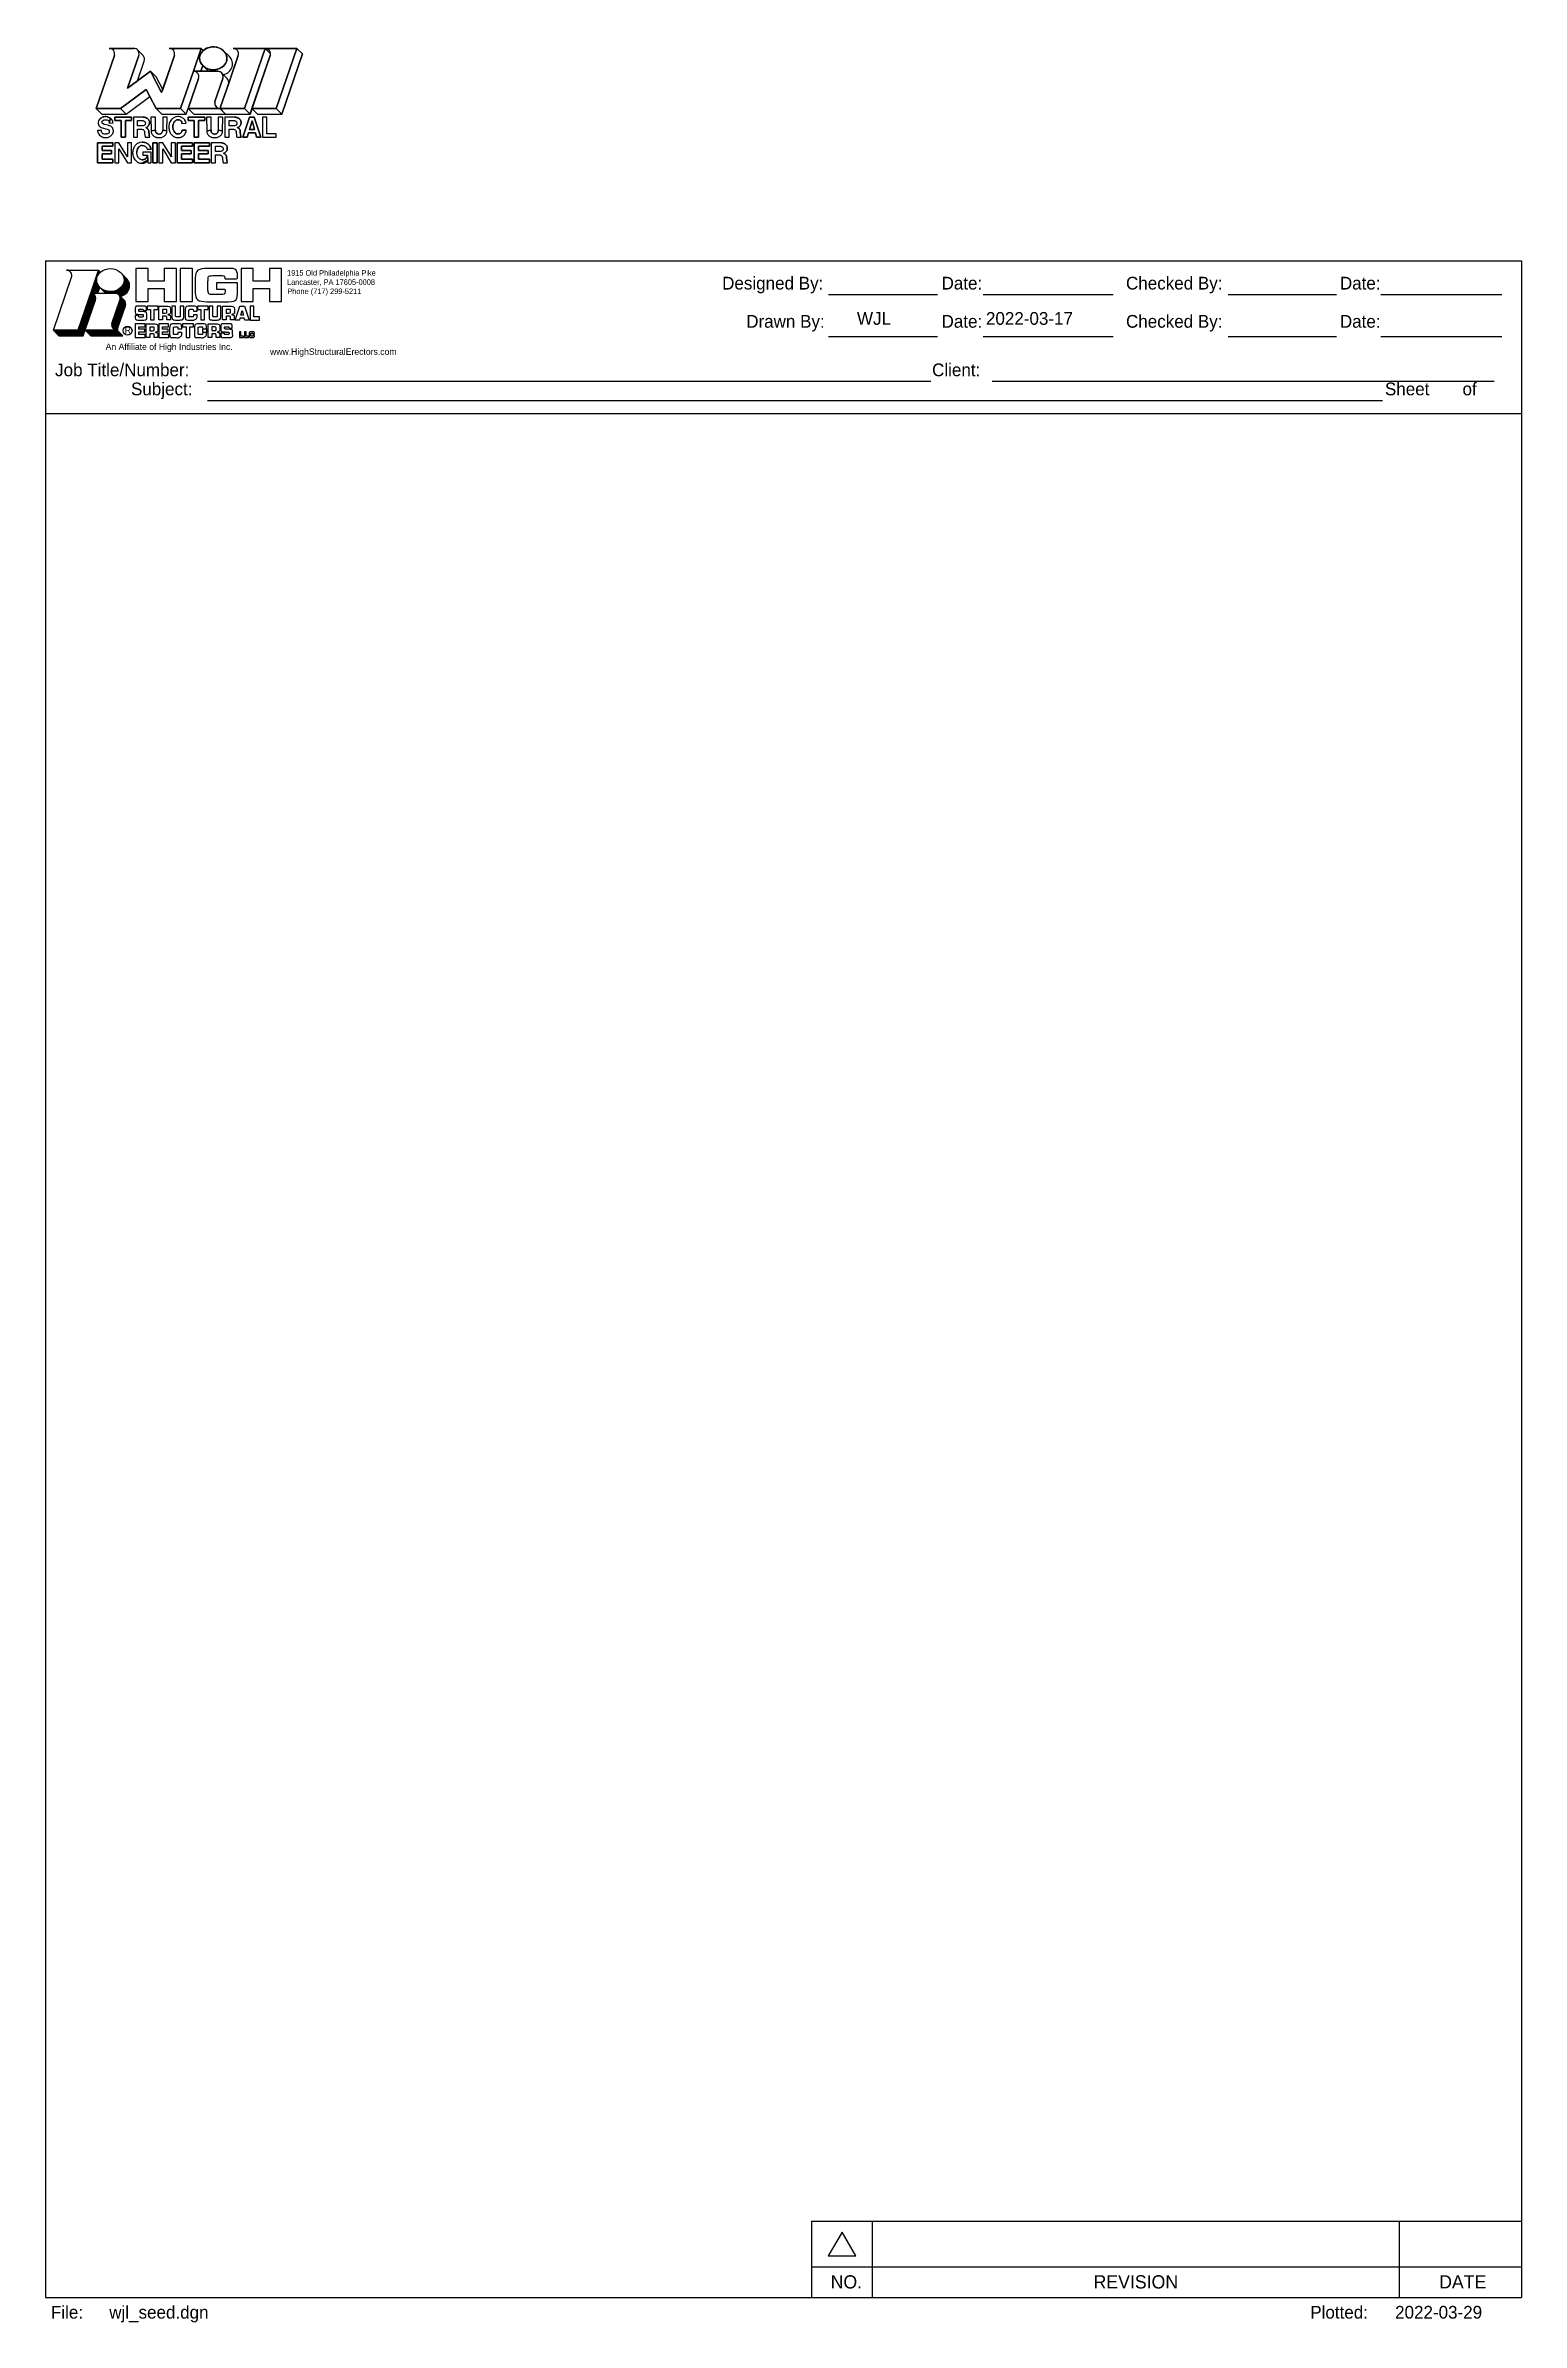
# Model space of a CAD drawing. Extents: x -0.424 to 0.18, y -0.613 to 0.318.
import ezdxf

# ---------------------------------------------------------------- set-up
doc = ezdxf.new("R2010")
doc.units = 0
for name, color, linetype in [('LAYER_1', 7, 'Continuous'), ('Level 1', 7, 'Continuous'), ('Level 60', 7, 'Continuous'), ('Sheet Border', 7, 'Continuous'), ('Sheet Border Text', 7, 'Continuous')]:
    doc.layers.add(name, color=color, linetype=linetype)

msp = doc.modelspace()

# ---------------------------------------------------------------- texts
at = {"layer": 'Level 1'}
msp.add_text('R', height=0.00259, dxfattribs=at).set_placement((-0.39199, 0.20047))
at = {"layer": 'Level 60'}
for s, height, p in [('1915 Old Philadelphia Pike', 0.0022624, (-0.32554, 0.22405)), ('Lancaster, PA 17605-0008', 0.0022624, (-0.32554, 0.22028)), ('Phone (717) 299-5211', 0.0022624, (-0.32542, 0.21652)), ('An Affiliate of High Industries Inc.', 0.0026394, (-0.39979, 0.19365)), ('www.HighStructuralErectors.com', 0.0026394, (-0.3325, 0.19165))]:
    msp.add_text(s, height=height, dxfattribs=at).set_placement(p)
at = {"layer": 'Sheet Border Text'}
for s, height, p in [('Designed By:', 0.0052083, (-0.14744, 0.21838)), ('Checked By:', 0.0052083, (0.01788, 0.21838)), ('Date:', 0.005208, (-0.05762, 0.21838)), ('Date:', 0.005208, (0.10543, 0.21838)), ('Drawn By:', 0.005208, (-0.13758, 0.20275)), ('WJL', 0.005208, (-0.09224, 0.20394)), ('Date:', 0.005208, (-0.05762, 0.20275)), ('2022-03-17', 0.005208, (-0.03945, 0.20394)), ('Checked By:', 0.0052083, (0.01788, 0.20275)), ('Date:', 0.005208, (0.10543, 0.20275)), ('Job Title/Number:', 0.0052083, (-0.42048, 0.1829)), ('Client:', 0.005208, (-0.0615, 0.1829)), ('Subject:', 0.005208, (-0.38942, 0.17509)), ('Sheet       of  ', 0.0052083, (0.12388, 0.17509)), ('NO.', 0.005417, (-0.10303, -0.59956)), ('REVISION', 0.005417, (0.00459, -0.59956)), ('DATE', 0.005417, (0.14606, -0.59956)), (' File: ', 0.005208, (-0.42412, -0.61189)), ('wjl_seed.dgn', 0.0052083, (-0.39832, -0.61189)), ('Plotted: ', 0.005208, (0.09331, -0.61189)), ('2022-03-29', 0.005208, (0.12803, -0.61189))]:
    msp.add_text(s, height=height, dxfattribs=at).set_placement(p)

# ---------------------------------------------------------------- linework, layer by layer
at = {"layer": 'LAYER_1'}
for points in [[(-0.37805, 0.20593), (-0.37805, 0.21154), (-0.37516, 0.21154)], [(-0.37539, 0.20742), (-0.37655, 0.20742), (-0.37655, 0.20593), (-0.37805, 0.20593)], [(-0.37539, 0.21024), (-0.37655, 0.21024), (-0.37655, 0.20872)], [(-0.37655, 0.20872), (-0.37539, 0.20872)], [(-0.37328, 0.20706), (-0.37328, 0.20593), (-0.37478, 0.20593), (-0.37478, 0.20671)], [(-0.37429, 0.20811), (-0.37429, 0.20805)], [(-0.35191, 0.20593), (-0.35191, 0.21154), (-0.34902, 0.21154)], [(-0.34925, 0.20742), (-0.35041, 0.20742), (-0.35041, 0.20593), (-0.35191, 0.20593)], [(-0.34925, 0.21024), (-0.35041, 0.21024), (-0.35041, 0.20872)], [(-0.35041, 0.20872), (-0.34925, 0.20872)], [(-0.34714, 0.20706), (-0.34714, 0.20593), (-0.34863, 0.20593), (-0.34863, 0.20671)], [(-0.34815, 0.20811), (-0.34815, 0.20805)], [(-0.3832, 0.19873), (-0.3832, 0.20435), (-0.38031, 0.20435)], [(-0.38055, 0.20022), (-0.38171, 0.20022), (-0.38171, 0.19873), (-0.3832, 0.19873)], [(-0.38055, 0.20304), (-0.38171, 0.20304), (-0.38171, 0.20152)], [(-0.38171, 0.20152), (-0.38055, 0.20152)], [(-0.37843, 0.19986), (-0.37843, 0.19873), (-0.37993, 0.19873), (-0.37993, 0.19952)], [(-0.37944, 0.20092), (-0.37944, 0.20086)], [(-0.35788, 0.19876), (-0.35788, 0.20438), (-0.35498, 0.20438)], [(-0.35522, 0.20025), (-0.35638, 0.20025), (-0.35638, 0.19876), (-0.35788, 0.19876)], [(-0.35522, 0.20307), (-0.35638, 0.20307), (-0.35638, 0.20156)], [(-0.35638, 0.20156), (-0.35522, 0.20156)], [(-0.35311, 0.19989), (-0.35311, 0.19876), (-0.3546, 0.19876), (-0.3546, 0.19955)], [(-0.35412, 0.20095), (-0.35412, 0.20089)]]:
    msp.add_lwpolyline(points, dxfattribs=at)
for points in [[(-0.34683, 0.2059), (-0.34485, 0.21154), (-0.34301, 0.21154), (-0.34103, 0.2059), (-0.34282, 0.2059), (-0.34303, 0.20665), (-0.34483, 0.20665), (-0.34505, 0.2059)], [(-0.3445, 0.20783), (-0.34393, 0.20978), (-0.34336, 0.20783)]]:
    msp.add_lwpolyline(points, close=True, dxfattribs=at)
for points, degree in [([(-0.37081, 0.21345), (-0.37081, 0.21345), (-0.37584, 0.21345), (-0.37584, 0.21345), (-0.37584, 0.21345), (-0.37584, 0.21874), (-0.37584, 0.21874), (-0.37584, 0.21874), (-0.38241, 0.21874), (-0.38241, 0.21874), (-0.38241, 0.21874), (-0.38241, 0.21345), (-0.38241, 0.21345), (-0.38241, 0.21345), (-0.38744, 0.21345), (-0.38744, 0.21345), (-0.38744, 0.21345), (-0.38744, 0.22693), (-0.38744, 0.22693), (-0.38744, 0.22693), (-0.38241, 0.22693), (-0.38241, 0.22693), (-0.38241, 0.22693), (-0.38241, 0.22186), (-0.38241, 0.22186), (-0.38241, 0.22186), (-0.37584, 0.22186), (-0.37584, 0.22186), (-0.37584, 0.22186), (-0.37584, 0.22693), (-0.37584, 0.22693), (-0.37584, 0.22693), (-0.37081, 0.22693), (-0.37081, 0.22693), (-0.37081, 0.22693), (-0.37081, 0.21345), (-0.37081, 0.21345)], 3), ([(-0.3643, 0.21345), (-0.3643, 0.21345), (-0.36933, 0.21345), (-0.36933, 0.21345), (-0.36933, 0.21345), (-0.36933, 0.22693), (-0.36933, 0.22693), (-0.36933, 0.22693), (-0.3643, 0.22693), (-0.3643, 0.22693), (-0.3643, 0.22693), (-0.3643, 0.21345), (-0.3643, 0.21345)], 3), ([(-0.35089, 0.22274), (-0.35099, 0.22411), (-0.35263, 0.22409), (-0.35414, 0.22409), (-0.35776, 0.22409), (-0.35786, 0.2233), (-0.35791, 0.22112), (-0.35791, 0.22112), (-0.35791, 0.21893), (-0.35791, 0.21893), (-0.35791, 0.21654), (-0.35675, 0.21629), (-0.35414, 0.21629), (-0.35157, 0.21629), (-0.35089, 0.2167), (-0.35089, 0.21857), (-0.35089, 0.21857), (-0.35436, 0.21857), (-0.35436, 0.21857), (-0.35436, 0.21857), (-0.35436, 0.22107), (-0.35436, 0.22107), (-0.35436, 0.22107), (-0.34578, 0.22107), (-0.34578, 0.22107), (-0.34578, 0.22107), (-0.34578, 0.21872), (-0.34578, 0.21872), (-0.34578, 0.21417), (-0.34739, 0.21334), (-0.35414, 0.21334), (-0.36007, 0.21334), (-0.36309, 0.21406), (-0.36309, 0.21843), (-0.36309, 0.21843), (-0.36309, 0.22192), (-0.36309, 0.22192), (-0.36309, 0.22637), (-0.35967, 0.22704), (-0.35414, 0.22704), (-0.34926, 0.22704), (-0.34578, 0.22702), (-0.34578, 0.22274), (-0.34578, 0.22274), (-0.35089, 0.22274), (-0.35089, 0.22274)], 3), ([(-0.32775, 0.21345), (-0.32775, 0.21345), (-0.33278, 0.21345), (-0.33278, 0.21345), (-0.33278, 0.21345), (-0.33278, 0.21874), (-0.33278, 0.21874), (-0.33278, 0.21874), (-0.33935, 0.21874), (-0.33935, 0.21874), (-0.33935, 0.21874), (-0.33935, 0.21345), (-0.33935, 0.21345), (-0.33935, 0.21345), (-0.34438, 0.21345), (-0.34438, 0.21345), (-0.34438, 0.21345), (-0.34438, 0.22693), (-0.34438, 0.22693), (-0.34438, 0.22693), (-0.33935, 0.22693), (-0.33935, 0.22693), (-0.33935, 0.22693), (-0.33935, 0.22186), (-0.33935, 0.22186), (-0.33935, 0.22186), (-0.33278, 0.22186), (-0.33278, 0.22186), (-0.33278, 0.22186), (-0.33278, 0.22693), (-0.33278, 0.22693), (-0.33278, 0.22693), (-0.32775, 0.22693), (-0.32775, 0.22693), (-0.32775, 0.22693), (-0.32775, 0.21345), (-0.32775, 0.21345)], 3), ([(-0.38497, 0.20934), (-0.38331, 0.20922), (-0.3829, 0.20901), (-0.3829, 0.20773), (-0.3829, 0.2068), (-0.38286, 0.20588), (-0.38533, 0.20588), (-0.38676, 0.20588), (-0.38772, 0.20591), (-0.38772, 0.20775), (-0.38772, 0.20775), (-0.38628, 0.20775), (-0.38628, 0.20775), (-0.38628, 0.20717), (-0.38607, 0.20711), (-0.38533, 0.20711), (-0.38463, 0.20711), (-0.3844, 0.20716), (-0.3844, 0.20763), (-0.3844, 0.20811), (-0.38448, 0.20811), (-0.38518, 0.20815), (-0.38518, 0.20815), (-0.38551, 0.20817), (-0.38551, 0.20817), (-0.3869, 0.20827), (-0.38771, 0.20826), (-0.38771, 0.20987), (-0.38771, 0.21148), (-0.3868, 0.21159), (-0.38533, 0.21159), (-0.38411, 0.21159), (-0.38306, 0.21157), (-0.38306, 0.21002), (-0.38306, 0.21002), (-0.38306, 0.20978), (-0.38306, 0.20978), (-0.38306, 0.20978), (-0.3845, 0.20978), (-0.3845, 0.20978), (-0.3845, 0.21036), (-0.38474, 0.21036), (-0.38533, 0.21036), (-0.38614, 0.21036), (-0.38621, 0.2102), (-0.38621, 0.20988), (-0.38621, 0.20943), (-0.38599, 0.20942), (-0.3856, 0.20939), (-0.3856, 0.20939), (-0.38497, 0.20934), (-0.38497, 0.20934)], 3), ([(-0.37988, 0.20593), (-0.37988, 0.20593), (-0.38137, 0.20593), (-0.38137, 0.20593), (-0.38137, 0.20593), (-0.38137, 0.21024), (-0.38137, 0.21024), (-0.38137, 0.21024), (-0.38281, 0.21024), (-0.38281, 0.21024), (-0.38281, 0.21024), (-0.38281, 0.21154), (-0.38281, 0.21154), (-0.38281, 0.21154), (-0.37836, 0.21154), (-0.37836, 0.21154), (-0.37836, 0.21154), (-0.37836, 0.21024), (-0.37836, 0.21024), (-0.37836, 0.21024), (-0.37988, 0.21024), (-0.37988, 0.21024), (-0.37988, 0.21024), (-0.37988, 0.20593), (-0.37988, 0.20593)], 3), ([(-0.37539, 0.20872), (-0.37475, 0.20872), (-0.37477, 0.20896), (-0.37477, 0.2096), (-0.37477, 0.2101), (-0.3749, 0.21024), (-0.37539, 0.21024)], 3), ([(-0.37478, 0.20671), (-0.37476, 0.20713), (-0.37494, 0.20742), (-0.37539, 0.20742)], 2), ([(-0.37516, 0.21154), (-0.37386, 0.21152), (-0.37323, 0.21124), (-0.37323, 0.20984), (-0.37323, 0.20891), (-0.37323, 0.20836), (-0.37429, 0.20811)], 3), ([(-0.37429, 0.20805), (-0.37368, 0.20803), (-0.37328, 0.2077), (-0.37328, 0.20706)], 2), ([(-0.3678, 0.21154), (-0.3678, 0.21154), (-0.3678, 0.2078), (-0.3678, 0.2078), (-0.3678, 0.2063), (-0.3685, 0.20588), (-0.37015, 0.20588), (-0.3724, 0.20588), (-0.37264, 0.20645), (-0.37264, 0.2078), (-0.37264, 0.2078), (-0.37264, 0.21154), (-0.37264, 0.21154), (-0.37264, 0.21154), (-0.37114, 0.21154), (-0.37114, 0.21154), (-0.37114, 0.21154), (-0.37114, 0.20783), (-0.37114, 0.20783), (-0.37114, 0.20719), (-0.37078, 0.20719), (-0.37015, 0.20719), (-0.36951, 0.20719), (-0.3693, 0.20724), (-0.3693, 0.2079), (-0.3693, 0.2079), (-0.3693, 0.21154), (-0.3693, 0.21154), (-0.3693, 0.21154), (-0.3678, 0.21154), (-0.3678, 0.21154)], 3), ([(-0.36232, 0.20805), (-0.36232, 0.20805), (-0.36232, 0.20789), (-0.36232, 0.20789), (-0.36232, 0.20728), (-0.36233, 0.20672), (-0.36284, 0.2063), (-0.36335, 0.20588), (-0.36397, 0.20588), (-0.36462, 0.20588), (-0.36615, 0.20588), (-0.36726, 0.20596), (-0.36726, 0.20801), (-0.36726, 0.20801), (-0.36726, 0.20946), (-0.36726, 0.20946), (-0.36726, 0.21132), (-0.36627, 0.21159), (-0.36462, 0.21159), (-0.36308, 0.21159), (-0.36236, 0.21143), (-0.36233, 0.20975), (-0.36233, 0.20975), (-0.36233, 0.20953), (-0.36233, 0.20953), (-0.36233, 0.20953), (-0.36387, 0.20953), (-0.36387, 0.20953), (-0.36387, 0.20953), (-0.36387, 0.20975), (-0.36387, 0.20975), (-0.36392, 0.21025), (-0.36427, 0.21029), (-0.36478, 0.21029), (-0.36564, 0.21029), (-0.36572, 0.21002), (-0.36572, 0.20922), (-0.36572, 0.20922), (-0.36572, 0.20835), (-0.36572, 0.20835), (-0.36572, 0.20751), (-0.36568, 0.20719), (-0.36478, 0.20719), (-0.36416, 0.20719), (-0.36386, 0.20723), (-0.36386, 0.20789), (-0.36386, 0.20789), (-0.36386, 0.20805), (-0.36386, 0.20805), (-0.36386, 0.20805), (-0.36232, 0.20805), (-0.36232, 0.20805)], 3), ([(-0.35932, 0.20593), (-0.35932, 0.20593), (-0.36082, 0.20593), (-0.36082, 0.20593), (-0.36082, 0.20593), (-0.36082, 0.21024), (-0.36082, 0.21024), (-0.36082, 0.21024), (-0.36225, 0.21024), (-0.36225, 0.21024), (-0.36225, 0.21024), (-0.36225, 0.21154), (-0.36225, 0.21154), (-0.36225, 0.21154), (-0.35781, 0.21154), (-0.35781, 0.21154), (-0.35781, 0.21154), (-0.35781, 0.21024), (-0.35781, 0.21024), (-0.35781, 0.21024), (-0.35932, 0.21024), (-0.35932, 0.21024), (-0.35932, 0.21024), (-0.35932, 0.20593), (-0.35932, 0.20593)], 3), ([(-0.35261, 0.21154), (-0.35261, 0.21154), (-0.35261, 0.2078), (-0.35261, 0.2078), (-0.35261, 0.2063), (-0.35331, 0.20588), (-0.35496, 0.20588), (-0.35721, 0.20588), (-0.35745, 0.20645), (-0.35745, 0.2078), (-0.35745, 0.2078), (-0.35745, 0.21154), (-0.35745, 0.21154), (-0.35745, 0.21154), (-0.35595, 0.21154), (-0.35595, 0.21154), (-0.35595, 0.21154), (-0.35595, 0.20783), (-0.35595, 0.20783), (-0.35595, 0.20719), (-0.35559, 0.20719), (-0.35496, 0.20719), (-0.35432, 0.20719), (-0.35411, 0.20724), (-0.35411, 0.2079), (-0.35411, 0.2079), (-0.35411, 0.21154), (-0.35411, 0.21154), (-0.35411, 0.21154), (-0.35261, 0.21154), (-0.35261, 0.21154)], 3), ([(-0.34925, 0.20872), (-0.3486, 0.20872), (-0.34863, 0.20896), (-0.34863, 0.2096), (-0.34863, 0.2101), (-0.34875, 0.21024), (-0.34925, 0.21024)], 3), ([(-0.34863, 0.20671), (-0.34862, 0.20713), (-0.3488, 0.20742), (-0.34925, 0.20742)], 2), ([(-0.34902, 0.21154), (-0.34772, 0.21152), (-0.34708, 0.21124), (-0.34708, 0.20984), (-0.34708, 0.20891), (-0.34708, 0.20836), (-0.34815, 0.20811)], 3), ([(-0.34815, 0.20805), (-0.34753, 0.20803), (-0.34714, 0.2077), (-0.34714, 0.20706)], 2), ([(-0.3392, 0.20721), (-0.3392, 0.20721), (-0.33686, 0.20721), (-0.33686, 0.20721), (-0.33686, 0.20721), (-0.33686, 0.2059), (-0.33686, 0.2059), (-0.33686, 0.2059), (-0.3407, 0.2059), (-0.3407, 0.2059), (-0.3407, 0.2059), (-0.3407, 0.21152), (-0.3407, 0.21152), (-0.3407, 0.21152), (-0.3392, 0.21152), (-0.3392, 0.21152), (-0.3392, 0.21152), (-0.3392, 0.20721), (-0.3392, 0.20721)], 3), ([(-0.38619, 0.2021), (-0.38619, 0.2021), (-0.38379, 0.2021), (-0.38379, 0.2021), (-0.38379, 0.2021), (-0.38379, 0.20106), (-0.38379, 0.20106), (-0.38379, 0.20106), (-0.38619, 0.20106), (-0.38619, 0.20106), (-0.38619, 0.20106), (-0.38619, 0.19997), (-0.38619, 0.19997), (-0.38619, 0.19997), (-0.38358, 0.19997), (-0.38358, 0.19997), (-0.38358, 0.19997), (-0.38358, 0.19874), (-0.38358, 0.19874), (-0.38358, 0.19874), (-0.38768, 0.19874), (-0.38768, 0.19874), (-0.38768, 0.19874), (-0.38768, 0.20436), (-0.38768, 0.20436), (-0.38768, 0.20436), (-0.38363, 0.20436), (-0.38363, 0.20436), (-0.38363, 0.20436), (-0.38363, 0.20313), (-0.38363, 0.20313), (-0.38363, 0.20313), (-0.38619, 0.20313), (-0.38619, 0.20313), (-0.38619, 0.20313), (-0.38619, 0.2021), (-0.38619, 0.2021)], 3), ([(-0.38055, 0.20152), (-0.3799, 0.20152), (-0.37992, 0.20176), (-0.37992, 0.2024), (-0.37992, 0.2029), (-0.38005, 0.20304), (-0.38055, 0.20304)], 3), ([(-0.37993, 0.19952), (-0.37992, 0.19994), (-0.3801, 0.20022), (-0.38055, 0.20022)], 2), ([(-0.38031, 0.20435), (-0.37902, 0.20432), (-0.37838, 0.20405), (-0.37838, 0.20265), (-0.37838, 0.20171), (-0.37838, 0.20116), (-0.37944, 0.20092)], 3), ([(-0.37944, 0.20086), (-0.37883, 0.20083), (-0.37843, 0.2005), (-0.37843, 0.19986)], 2), ([(-0.37656, 0.2021), (-0.37656, 0.2021), (-0.37416, 0.2021), (-0.37416, 0.2021), (-0.37416, 0.2021), (-0.37416, 0.20106), (-0.37416, 0.20106), (-0.37416, 0.20106), (-0.37656, 0.20106), (-0.37656, 0.20106), (-0.37656, 0.20106), (-0.37656, 0.19997), (-0.37656, 0.19997), (-0.37656, 0.19997), (-0.37395, 0.19997), (-0.37395, 0.19997), (-0.37395, 0.19997), (-0.37395, 0.19874), (-0.37395, 0.19874), (-0.37395, 0.19874), (-0.37806, 0.19874), (-0.37806, 0.19874), (-0.37806, 0.19874), (-0.37806, 0.20436), (-0.37806, 0.20436), (-0.37806, 0.20436), (-0.37401, 0.20436), (-0.37401, 0.20436), (-0.37401, 0.20436), (-0.37401, 0.20313), (-0.37401, 0.20313), (-0.37401, 0.20313), (-0.37656, 0.20313), (-0.37656, 0.20313), (-0.37656, 0.20313), (-0.37656, 0.2021), (-0.37656, 0.2021)], 3), ([(-0.36865, 0.20085), (-0.36865, 0.20085), (-0.36865, 0.20068), (-0.36865, 0.20068), (-0.36865, 0.20007), (-0.36865, 0.19951), (-0.36916, 0.19909), (-0.36967, 0.19867), (-0.37029, 0.19868), (-0.37095, 0.19868), (-0.37247, 0.19868), (-0.37359, 0.19875), (-0.37359, 0.2008), (-0.37359, 0.2008), (-0.37359, 0.20225), (-0.37359, 0.20225), (-0.37359, 0.20411), (-0.37259, 0.20438), (-0.37095, 0.20438), (-0.3694, 0.20438), (-0.36868, 0.20422), (-0.36865, 0.20254), (-0.36865, 0.20254), (-0.36865, 0.20232), (-0.36865, 0.20232), (-0.36865, 0.20232), (-0.3702, 0.20232), (-0.3702, 0.20232), (-0.3702, 0.20232), (-0.3702, 0.20254), (-0.3702, 0.20254), (-0.37025, 0.20304), (-0.3706, 0.20308), (-0.37111, 0.20308), (-0.37196, 0.20308), (-0.37205, 0.20282), (-0.37205, 0.20201), (-0.37205, 0.20201), (-0.37205, 0.20114), (-0.37205, 0.20114), (-0.37205, 0.2003), (-0.37201, 0.19998), (-0.37111, 0.19998), (-0.37049, 0.19998), (-0.37019, 0.20002), (-0.37019, 0.20068), (-0.37019, 0.20068), (-0.37019, 0.20085), (-0.37019, 0.20085), (-0.37019, 0.20085), (-0.36865, 0.20085), (-0.36865, 0.20085)], 3), ([(-0.36537, 0.19875), (-0.36537, 0.19875), (-0.36686, 0.19875), (-0.36686, 0.19875), (-0.36686, 0.19875), (-0.36686, 0.20306), (-0.36686, 0.20306), (-0.36686, 0.20306), (-0.3683, 0.20306), (-0.3683, 0.20306), (-0.3683, 0.20306), (-0.3683, 0.20436), (-0.3683, 0.20436), (-0.3683, 0.20436), (-0.36385, 0.20436), (-0.36385, 0.20436), (-0.36385, 0.20436), (-0.36385, 0.20306), (-0.36385, 0.20306), (-0.36385, 0.20306), (-0.36537, 0.20306), (-0.36537, 0.20306), (-0.36537, 0.20306), (-0.36537, 0.19875), (-0.36537, 0.19875)], 3), ([(-0.35851, 0.20085), (-0.35851, 0.20085), (-0.35851, 0.20068), (-0.35851, 0.20068), (-0.35851, 0.20007), (-0.35852, 0.19951), (-0.35903, 0.19909), (-0.35954, 0.19867), (-0.36016, 0.19868), (-0.36081, 0.19868), (-0.36234, 0.19868), (-0.36345, 0.19875), (-0.36345, 0.2008), (-0.36345, 0.2008), (-0.36345, 0.20225), (-0.36345, 0.20225), (-0.36345, 0.20411), (-0.36246, 0.20438), (-0.36081, 0.20438), (-0.35927, 0.20438), (-0.35855, 0.20422), (-0.35852, 0.20254), (-0.35852, 0.20254), (-0.35852, 0.20232), (-0.35852, 0.20232), (-0.35852, 0.20232), (-0.36006, 0.20232), (-0.36006, 0.20232), (-0.36006, 0.20232), (-0.36006, 0.20254), (-0.36006, 0.20254), (-0.36011, 0.20304), (-0.36047, 0.20308), (-0.36098, 0.20308), (-0.36183, 0.20308), (-0.36191, 0.20282), (-0.36191, 0.20201), (-0.36191, 0.20201), (-0.36191, 0.20114), (-0.36191, 0.20114), (-0.36191, 0.2003), (-0.36187, 0.19998), (-0.36098, 0.19998), (-0.36035, 0.19998), (-0.36005, 0.20002), (-0.36005, 0.20068), (-0.36005, 0.20068), (-0.36005, 0.20085), (-0.36005, 0.20085), (-0.36005, 0.20085), (-0.35851, 0.20085), (-0.35851, 0.20085)], 3), ([(-0.35522, 0.20156), (-0.35457, 0.20156), (-0.3546, 0.20179), (-0.3546, 0.20243), (-0.3546, 0.20293), (-0.35472, 0.20307), (-0.35522, 0.20307)], 3), ([(-0.3546, 0.19955), (-0.35459, 0.19997), (-0.35477, 0.20025), (-0.35522, 0.20025)], 2), ([(-0.35498, 0.20438), (-0.35369, 0.20435), (-0.35305, 0.20408), (-0.35305, 0.20268), (-0.35305, 0.20174), (-0.35305, 0.2012), (-0.35412, 0.20095)], 3), ([(-0.35412, 0.20089), (-0.3535, 0.20087), (-0.35311, 0.20053), (-0.35311, 0.19989)], 2), ([(-0.34987, 0.20216), (-0.34821, 0.20204), (-0.3478, 0.20183), (-0.3478, 0.20054), (-0.3478, 0.19961), (-0.34776, 0.1987), (-0.35023, 0.1987), (-0.35166, 0.1987), (-0.35261, 0.19873), (-0.35261, 0.20057), (-0.35261, 0.20057), (-0.35117, 0.20057), (-0.35117, 0.20057), (-0.35117, 0.19998), (-0.35096, 0.19992), (-0.35023, 0.19992), (-0.34953, 0.19992), (-0.34929, 0.19997), (-0.34929, 0.20044), (-0.34929, 0.20093), (-0.34938, 0.20092), (-0.35008, 0.20096), (-0.35008, 0.20096), (-0.35041, 0.20099), (-0.35041, 0.20099), (-0.35179, 0.20108), (-0.3526, 0.20108), (-0.3526, 0.20269), (-0.3526, 0.2043), (-0.3517, 0.2044), (-0.35023, 0.2044), (-0.349, 0.2044), (-0.34795, 0.20438), (-0.34795, 0.20283), (-0.34795, 0.20283), (-0.34795, 0.2026), (-0.34795, 0.2026), (-0.34795, 0.2026), (-0.34939, 0.2026), (-0.34939, 0.2026), (-0.34939, 0.20317), (-0.34963, 0.20317), (-0.35023, 0.20317), (-0.35104, 0.20317), (-0.3511, 0.20301), (-0.3511, 0.20269), (-0.3511, 0.20225), (-0.35089, 0.20223), (-0.35049, 0.2022), (-0.35049, 0.2022), (-0.34987, 0.20216), (-0.34987, 0.20216)], 3), ([(-0.33889, 0.19963), (-0.33889, 0.19963), (-0.33889, 0.19956), (-0.33889, 0.19956), (-0.33889, 0.1993), (-0.3389, 0.19907), (-0.33911, 0.19889), (-0.33933, 0.19871), (-0.33959, 0.19871), (-0.33987, 0.19871), (-0.34051, 0.19871), (-0.34099, 0.19874), (-0.34099, 0.19961), (-0.34099, 0.19961), (-0.34099, 0.20023), (-0.34099, 0.20023), (-0.34099, 0.20102), (-0.34057, 0.20113), (-0.33987, 0.20113), (-0.33921, 0.20113), (-0.33891, 0.20106), (-0.3389, 0.20035), (-0.3389, 0.20035), (-0.3389, 0.20026), (-0.3389, 0.20026), (-0.3389, 0.20026), (-0.33955, 0.20026), (-0.33955, 0.20026), (-0.33955, 0.20026), (-0.33955, 0.20035), (-0.33955, 0.20035), (-0.33957, 0.20056), (-0.33972, 0.20058), (-0.33994, 0.20058), (-0.3403, 0.20058), (-0.34033, 0.20047), (-0.34033, 0.20013), (-0.34033, 0.20013), (-0.34033, 0.19976), (-0.34033, 0.19976), (-0.34033, 0.1994), (-0.34032, 0.19926), (-0.33994, 0.19926), (-0.33967, 0.19926), (-0.33955, 0.19928), (-0.33955, 0.19956), (-0.33955, 0.19956), (-0.33955, 0.19963), (-0.33955, 0.19963), (-0.33955, 0.19963), (-0.33889, 0.19963), (-0.33889, 0.19963)], 3)]:
    msp.add_open_spline(points, degree=degree, dxfattribs=at)
at = {"layer": 'Level 1'}
for p, q in [((-0.39829, 0.31705), (-0.38832, 0.31706)), ((-0.38832, 0.31706), (-0.39829, 0.31705)), ((-0.36065, 0.31705), (-0.37373, 0.31705)), ((-0.37372, 0.31705), (-0.36067, 0.31705)), ((-0.36067, 0.31705), (-0.36915, 0.29244)), ((-0.36065, 0.31705), (-0.36389, 0.30767)), ((-0.36067, 0.31705), (-0.35981, 0.3162)), ((-0.36065, 0.31705), (-0.36065, 0.31705)), ((-0.35981, 0.3162), (-0.36065, 0.31705)), ((-0.33453, 0.31705), (-0.34759, 0.31705)), ((-0.34758, 0.31705), (-0.33453, 0.31705)), ((-0.33453, 0.31705), (-0.34301, 0.29244)), ((-0.33453, 0.31705), (-0.34301, 0.29244)), ((-0.34301, 0.29244), (-0.33453, 0.31705)), ((-0.33453, 0.31705), (-0.33233, 0.31487)), ((-0.33453, 0.31705), (-0.32148, 0.31705)), ((-0.33233, 0.31487), (-0.33453, 0.31705)), ((-0.32148, 0.31705), (-0.33453, 0.31705)), ((-0.32148, 0.31705), (-0.32995, 0.29243)), ((-0.32148, 0.31705), (-0.32995, 0.29243)), ((-0.32995, 0.29243), (-0.32148, 0.31705)), ((-0.32148, 0.31705), (-0.31917, 0.31477)), ((-0.31917, 0.31477), (-0.32148, 0.31705)), ((-0.40368, 0.29244), (-0.39621, 0.31413)), ((-0.39621, 0.31413), (-0.40368, 0.29244)), ((-0.39086, 0.30075), (-0.38142, 0.30769)), ((-0.38624, 0.31414), (-0.38975, 0.30397)), ((-0.38624, 0.31414), (-0.38975, 0.30397)), ((-0.38975, 0.30397), (-0.38624, 0.31414)), ((-0.38675, 0.30377), (-0.38397, 0.31183)), ((-0.38675, 0.30377), (-0.38397, 0.31183)), ((-0.38653, 0.31613), (-0.3845, 0.3141)), ((-0.3845, 0.3141), (-0.38653, 0.31613)), ((-0.37687, 0.29895), (-0.38142, 0.30769)), ((-0.37914, 0.30541), (-0.38142, 0.30769)), ((-0.37914, 0.30541), (-0.38142, 0.30769)), ((-0.38142, 0.30769), (-0.37687, 0.29895)), ((-0.37687, 0.29895), (-0.38142, 0.30769)), ((-0.37687, 0.29895), (-0.37164, 0.31413)), ((-0.37164, 0.31413), (-0.37643, 0.30022)), ((-0.36915, 0.29244), (-0.36389, 0.30767)), ((-0.36388, 0.30767), (-0.3539, 0.30767)), ((-0.36079, 0.30767), (-0.36001, 0.30999)), ((-0.36, 0.30997), (-0.36079, 0.30767)), ((-0.36001, 0.30999), (-0.3577, 0.30767)), ((-0.36001, 0.30999), (-0.3577, 0.30767)), ((-0.36001, 0.30999), (-0.35993, 0.30991)), ((-0.35297, 0.29243), (-0.3455, 0.31413)), ((-0.34915, 0.31368), (-0.35142, 0.31595)), ((-0.34915, 0.31368), (-0.35142, 0.31595)), ((-0.33244, 0.31413), (-0.3407, 0.29016)), ((-0.33992, 0.29243), (-0.33244, 0.31413)), ((-0.33992, 0.29243), (-0.33245, 0.31413)), ((-0.33244, 0.31413), (-0.33991, 0.29243)), ((-0.31917, 0.31477), (-0.32764, 0.29015)), ((-0.32764, 0.29015), (-0.31917, 0.31477)), ((-0.39372, 0.29244), (-0.38316, 0.3002)), ((-0.38316, 0.3002), (-0.39372, 0.29244)), ((-0.39372, 0.29244), (-0.38316, 0.3002)), ((-0.38975, 0.30397), (-0.39086, 0.30075)), ((-0.38975, 0.30397), (-0.39086, 0.30075)), ((-0.39086, 0.30075), (-0.38975, 0.30397)), ((-0.39086, 0.30075), (-0.38675, 0.30377)), ((-0.37911, 0.29244), (-0.38316, 0.3002)), ((-0.38167, 0.29734), (-0.38316, 0.3002)), ((-0.38316, 0.3002), (-0.38167, 0.29734)), ((-0.37643, 0.30022), (-0.37914, 0.30541)), ((-0.37643, 0.30022), (-0.37914, 0.30541)), ((-0.37643, 0.30022), (-0.37687, 0.29895)), ((-0.37643, 0.30022), (-0.37643, 0.30022)), ((-0.36684, 0.29016), (-0.36182, 0.30472)), ((-0.36603, 0.29243), (-0.36179, 0.30472)), ((-0.36179, 0.30472), (-0.36603, 0.29243)), ((-0.35509, 0.29526), (-0.3518, 0.30479)), ((-0.35181, 0.30479), (-0.35506, 0.29536)), ((-0.35506, 0.29536), (-0.35181, 0.30479)), ((-0.35281, 0.29298), (-0.34954, 0.30247)), ((-0.35235, 0.30702), (-0.35003, 0.30471)), ((-0.3523, 0.30698), (-0.35235, 0.30702)), ((-0.3523, 0.30698), (-0.3516, 0.30628)), ((-0.3516, 0.30628), (-0.3523, 0.30698)), ((-0.35011, 0.30479), (-0.3516, 0.30628)), ((-0.40368, 0.29244), (-0.4014, 0.29016)), ((-0.39372, 0.29244), (-0.40368, 0.29244)), ((-0.40368, 0.29244), (-0.4014, 0.29016)), ((-0.39372, 0.29244), (-0.40368, 0.29244)), ((-0.40368, 0.29244), (-0.39372, 0.29244)), ((-0.4014, 0.29016), (-0.39144, 0.29016)), ((-0.4014, 0.29016), (-0.39144, 0.29016)), ((-0.39144, 0.29016), (-0.39372, 0.29244)), ((-0.39144, 0.29016), (-0.39372, 0.29244)), ((-0.39372, 0.29244), (-0.39144, 0.29016)), ((-0.39144, 0.29016), (-0.38167, 0.29734)), ((-0.39143, 0.29016), (-0.38167, 0.29734)), ((-0.38167, 0.29734), (-0.37911, 0.29244)), ((-0.36915, 0.29244), (-0.37911, 0.29244)), ((-0.37683, 0.29016), (-0.37911, 0.29244)), ((-0.36915, 0.29244), (-0.37911, 0.29244)), ((-0.37911, 0.29244), (-0.37683, 0.29016)), ((-0.37911, 0.29244), (-0.36915, 0.29244)), ((-0.37683, 0.29016), (-0.36684, 0.29016)), ((-0.37683, 0.29016), (-0.36684, 0.29016)), ((-0.36915, 0.29244), (-0.36684, 0.29016)), ((-0.36684, 0.29016), (-0.36915, 0.29244)), ((-0.36915, 0.29244), (-0.36684, 0.29016)), ((-0.35297, 0.29243), (-0.36603, 0.29243)), ((-0.36603, 0.29243), (-0.36375, 0.29016)), ((-0.35304, 0.29243), (-0.36603, 0.29243)), ((-0.36603, 0.29243), (-0.36375, 0.29016)), ((-0.36603, 0.29243), (-0.35304, 0.29243)), ((-0.36375, 0.29016), (-0.35069, 0.29016)), ((-0.36375, 0.29016), (-0.35069, 0.29016)), ((-0.35509, 0.29526), (-0.35506, 0.29536)), ((-0.35304, 0.29243), (-0.35297, 0.29243)), ((-0.35297, 0.29243), (-0.35286, 0.29276)), ((-0.34301, 0.29244), (-0.35297, 0.29243)), ((-0.35069, 0.29016), (-0.35297, 0.29243)), ((-0.35297, 0.29243), (-0.35069, 0.29016)), ((-0.34301, 0.29244), (-0.3529, 0.29243)), ((-0.3529, 0.29243), (-0.34301, 0.29244)), ((-0.35069, 0.29016), (-0.3529, 0.29236)), ((-0.3529, 0.29236), (-0.35069, 0.29016)), ((-0.35069, 0.29016), (-0.3407, 0.29016)), ((-0.35069, 0.29016), (-0.3407, 0.29016)), ((-0.34301, 0.29244), (-0.3407, 0.29016)), ((-0.3407, 0.29016), (-0.34301, 0.29244)), ((-0.34301, 0.29244), (-0.3407, 0.29016)), ((-0.3407, 0.29016), (-0.33991, 0.29243)), ((-0.33992, 0.29243), (-0.33764, 0.29015)), ((-0.32995, 0.29243), (-0.33992, 0.29243)), ((-0.33991, 0.29243), (-0.33992, 0.29243)), ((-0.32995, 0.29243), (-0.33991, 0.29243)), ((-0.33991, 0.29243), (-0.33764, 0.29015)), ((-0.33991, 0.29243), (-0.32995, 0.29243)), ((-0.33764, 0.29015), (-0.32764, 0.29015)), ((-0.33764, 0.29015), (-0.32764, 0.29015)), ((-0.32995, 0.29243), (-0.32764, 0.29015)), ((-0.32764, 0.29015), (-0.32995, 0.29243)), ((-0.32995, 0.29243), (-0.32764, 0.29015)), ((-0.40154, 0.28331), (-0.40316, 0.28344)), ((-0.3983, 0.28649), (-0.39785, 0.2885)), ((-0.39785, 0.2885), (-0.3983, 0.28649)), ((-0.38346, 0.28072), (-0.38177, 0.28072)), ((-0.38346, 0.28072), (-0.38177, 0.28072)), ((-0.37942, 0.28364), (-0.38117, 0.28325)), ((-0.37469, 0.28325), (-0.37644, 0.28364)), ((-0.37644, 0.28364), (-0.37469, 0.28325)), ((-0.36854, 0.28636), (-0.36685, 0.28642)), ((-0.36854, 0.28636), (-0.36685, 0.28642)), ((-0.36847, 0.28364), (-0.36679, 0.28357)), ((-0.36679, 0.28357), (-0.36847, 0.28364)), ((-0.35666, 0.28364), (-0.35841, 0.28325)), ((-0.35193, 0.28325), (-0.35368, 0.28364)), ((-0.35368, 0.28364), (-0.35193, 0.28325)), ((-0.34713, 0.28532), (-0.3492, 0.28532)), ((-0.34596, 0.28072), (-0.34428, 0.28072)), ((-0.34596, 0.28072), (-0.34428, 0.28072)), ((-0.38482, 0.27864), (-0.38502, 0.27864)), ((-0.38482, 0.27864), (-0.38495, 0.27864)), ((-0.38495, 0.27002), (-0.38255, 0.27126)), ((-0.38255, 0.27126), (-0.38495, 0.27002)), ((-0.38281, 0.27579), (-0.38119, 0.27586)), ((-0.38281, 0.27579), (-0.38119, 0.27586)), ((-0.38255, 0.27126), (-0.38262, 0.27333)), ((-0.38262, 0.27333), (-0.38255, 0.27126)), ((-0.3516, 0.27022), (-0.34992, 0.27022)), ((-0.3516, 0.27022), (-0.34992, 0.27022)), ((-0.41582, 0.22631), (-0.40277, 0.22631)), ((-0.40277, 0.22631), (-0.41124, 0.2017)), ((-0.40192, 0.22547), (-0.40277, 0.22631)), ((-0.40277, 0.22631), (-0.40277, 0.22631)), ((-0.39127, 0.22295), (-0.39354, 0.22521)), ((-0.39322, 0.22486), (-0.39319, 0.22486)), ((-0.393, 0.22457), (-0.39289, 0.22457)), ((-0.39281, 0.22427), (-0.3926, 0.22427)), ((-0.39266, 0.22398), (-0.39231, 0.22398)), ((-0.39253, 0.22369), (-0.39201, 0.22369)), ((-0.4212, 0.2017), (-0.41373, 0.22339)), ((-0.406, 0.21693), (-0.39602, 0.21693)), ((-0.40293, 0.21693), (-0.40213, 0.21925)), ((-0.40213, 0.21925), (-0.39982, 0.21693)), ((-0.40159, 0.21871), (-0.40149, 0.21871)), ((-0.4013, 0.21841), (-0.40104, 0.21841)), ((-0.401, 0.21812), (-0.40047, 0.21812)), ((-0.40071, 0.21783), (-0.39967, 0.21783)), ((-0.40042, 0.21753), (-0.39076, 0.21753)), ((-0.40013, 0.21724), (-0.39099, 0.21724)), ((-0.39602, 0.21695), (-0.39126, 0.21695)), ((-0.39596, 0.21783), (-0.39056, 0.21783)), ((-0.39517, 0.21812), (-0.3904, 0.21812)), ((-0.39495, 0.21666), (-0.39158, 0.21666)), ((-0.3946, 0.21841), (-0.39027, 0.21841)), ((-0.39454, 0.21636), (-0.39196, 0.21636)), ((-0.39447, 0.21629), (-0.39215, 0.21397)), ((-0.39425, 0.21607), (-0.39243, 0.21607)), ((-0.39415, 0.21871), (-0.39016, 0.21871)), ((-0.39395, 0.21578), (-0.39304, 0.21578)), ((-0.39378, 0.219), (-0.39008, 0.219)), ((-0.39348, 0.21929), (-0.39002, 0.21929)), ((-0.39322, 0.21959), (-0.38998, 0.21959)), ((-0.39299, 0.21988), (-0.38996, 0.21988)), ((-0.39281, 0.22017), (-0.38997, 0.22017)), ((-0.39265, 0.22046), (-0.39, 0.22046)), ((-0.39252, 0.22076), (-0.39005, 0.22076)), ((-0.39242, 0.2234), (-0.39172, 0.2234)), ((-0.39242, 0.22105), (-0.39012, 0.22105)), ((-0.39234, 0.2231), (-0.39143, 0.2231)), ((-0.39234, 0.22134), (-0.39022, 0.22134)), ((-0.39229, 0.22281), (-0.39115, 0.22281)), ((-0.39228, 0.22164), (-0.39034, 0.22164)), ((-0.39225, 0.22252), (-0.39089, 0.22252)), ((-0.39225, 0.22193), (-0.3905, 0.22193)), ((-0.39224, 0.22222), (-0.39068, 0.22222)), ((-0.39127, 0.22295), (-0.39127, 0.22295)), ((-0.40893, 0.19942), (-0.40392, 0.21398)), ((-0.39721, 0.20453), (-0.39392, 0.21405)), ((-0.39493, 0.20225), (-0.39166, 0.21173)), ((-0.41124, 0.2017), (-0.4212, 0.2017)), ((-0.4212, 0.2017), (-0.41893, 0.19942)), ((-0.42099, 0.20148), (-0.41102, 0.20148)), ((-0.42069, 0.20119), (-0.41072, 0.20119)), ((-0.4204, 0.2009), (-0.41042, 0.2009)), ((-0.42011, 0.2006), (-0.41013, 0.2006)), ((-0.41981, 0.20031), (-0.40983, 0.20031)), ((-0.41952, 0.20002), (-0.40953, 0.20002)), ((-0.41923, 0.19972), (-0.40924, 0.19972)), ((-0.41893, 0.19942), (-0.40893, 0.19942)), ((-0.41125, 0.2017), (-0.41123, 0.20174)), ((-0.41124, 0.2017), (-0.40893, 0.19942)), ((-0.39509, 0.2017), (-0.40815, 0.2017)), ((-0.40815, 0.2017), (-0.40587, 0.19942)), ((-0.40795, 0.2015), (-0.39489, 0.2015)), ((-0.40765, 0.2012), (-0.3946, 0.2012)), ((-0.40736, 0.20091), (-0.39431, 0.20091)), ((-0.40707, 0.20062), (-0.39401, 0.20062)), ((-0.40678, 0.20032), (-0.39372, 0.20032)), ((-0.40648, 0.20003), (-0.39343, 0.20003)), ((-0.40619, 0.19974), (-0.39313, 0.19974)), ((-0.40587, 0.19942), (-0.39281, 0.19942)), ((-0.39819, 0.2017), (-0.39818, 0.2017)), ((-0.39281, 0.19942), (-0.39509, 0.2017)), ((-0.3949, 0.20234), (-0.3949, 0.20234))]:
    msp.add_line(p, q, dxfattribs=at)
for points in [[(-0.36389, 0.30767), (-0.36388, 0.30768), (-0.36065, 0.31705)], [(-0.38142, 0.30769), (-0.38675, 0.30377), (-0.39086, 0.30075)], [(-0.36389, 0.30767), (-0.36389, 0.30767), (-0.36915, 0.29244)], [(-0.36389, 0.30767), (-0.3639, 0.30767), (-0.36389, 0.30767)], [(-0.36389, 0.30767), (-0.36388, 0.30767)], [(-0.36387, 0.30767), (-0.36079, 0.30767), (-0.36079, 0.30767)], [(-0.3539, 0.30767), (-0.3577, 0.30767), (-0.36079, 0.30767), (-0.36387, 0.30767)], [(-0.36001, 0.30999), (-0.36001, 0.30999)], [(-0.3577, 0.30767), (-0.3577, 0.30767), (-0.3539, 0.30767)], [(-0.3539, 0.30767), (-0.3539, 0.30767)], [(-0.3455, 0.31413), (-0.34952, 0.30246), (-0.34952, 0.30246), (-0.35275, 0.29307), (-0.35279, 0.29297), (-0.35286, 0.29276)], [(-0.35142, 0.31595), (-0.35142, 0.31595)], [(-0.33245, 0.31413), (-0.33244, 0.31413)], [(-0.37687, 0.29895), (-0.37643, 0.30022), (-0.37643, 0.30022)], [(-0.36684, 0.29016), (-0.36605, 0.29244), (-0.3618, 0.30472)], [(-0.3618, 0.30472), (-0.36179, 0.30472)], [(-0.35281, 0.29298), (-0.35278, 0.29308), (-0.34954, 0.30247)], [(-0.35235, 0.30702), (-0.35234, 0.30703)], [(-0.3516, 0.30628), (-0.3516, 0.30628)], [(-0.40193, 0.28843), (-0.40174, 0.28856), (-0.40154, 0.28869), (-0.40141, 0.28876), (-0.40115, 0.28889), (-0.40076, 0.28902), (-0.4005, 0.28908), (-0.40005, 0.28915), (-0.39992, 0.28915), (-0.39966, 0.28915), (-0.39914, 0.28908), (-0.39895, 0.28902), (-0.39875, 0.28895), (-0.39843, 0.28882), (-0.39817, 0.28869), (-0.39804, 0.28863), (-0.39785, 0.2885)], [(-0.39785, 0.2885), (-0.39804, 0.28863), (-0.39817, 0.28869), (-0.39843, 0.28882), (-0.39875, 0.28895), (-0.39895, 0.28902), (-0.39914, 0.28908), (-0.39966, 0.28915), (-0.39992, 0.28915), (-0.40005, 0.28915), (-0.4005, 0.28908), (-0.40076, 0.28902), (-0.40115, 0.28889), (-0.40141, 0.28876), (-0.40154, 0.28869), (-0.40174, 0.28856), (-0.40193, 0.28843)], [(-0.396, 0.28895), (-0.38919, 0.28895), (-0.38919, 0.28759), (-0.39172, 0.28759), (-0.39172, 0.28072), (-0.39347, 0.28072), (-0.39347, 0.28759), (-0.396, 0.28759), (-0.396, 0.28895)], [(-0.396, 0.28759), (-0.39347, 0.28759), (-0.39347, 0.28072), (-0.39172, 0.28072), (-0.39172, 0.28759), (-0.38919, 0.28759), (-0.38919, 0.28895), (-0.396, 0.28895), (-0.396, 0.28759)], [(-0.38437, 0.28895), (-0.38845, 0.28895), (-0.38845, 0.28072), (-0.3867, 0.28072), (-0.3867, 0.28396), (-0.38514, 0.28396)], [(-0.38437, 0.28895), (-0.38845, 0.28895), (-0.38845, 0.28072), (-0.3867, 0.28072), (-0.3867, 0.28396), (-0.38514, 0.28396)], [(-0.38437, 0.28895), (-0.38391, 0.28889), (-0.38365, 0.28882), (-0.38339, 0.28876), (-0.38326, 0.28869), (-0.38313, 0.28863), (-0.383, 0.28856), (-0.38281, 0.28843), (-0.38268, 0.2883), (-0.38242, 0.28811), (-0.38229, 0.28791), (-0.38223, 0.28785), (-0.3821, 0.28766), (-0.38197, 0.28746), (-0.3819, 0.28714), (-0.38184, 0.28694), (-0.38184, 0.28668), (-0.38184, 0.28642), (-0.3819, 0.28623), (-0.38197, 0.28603), (-0.3821, 0.28565), (-0.38223, 0.28545), (-0.38242, 0.28519), (-0.38268, 0.285), (-0.38287, 0.28487), (-0.38307, 0.28474), (-0.3832, 0.28467), (-0.38339, 0.28461), (-0.3832, 0.28454), (-0.38307, 0.28448), (-0.38294, 0.28441), (-0.38274, 0.28428), (-0.38268, 0.28422), (-0.38262, 0.28415), (-0.38249, 0.28402), (-0.38242, 0.2839), (-0.38236, 0.28377), (-0.38223, 0.28357), (-0.38216, 0.28325), (-0.38216, 0.28305), (-0.38203, 0.2815), (-0.38203, 0.28143), (-0.38197, 0.28124), (-0.3819, 0.28098), (-0.38184, 0.28085), (-0.38177, 0.28072)], [(-0.3819, 0.28623), (-0.38184, 0.28642), (-0.38184, 0.28668), (-0.38184, 0.28694), (-0.3819, 0.28714), (-0.38197, 0.28746), (-0.3821, 0.28766), (-0.38229, 0.28791), (-0.38242, 0.28811), (-0.38268, 0.2883), (-0.38281, 0.28843), (-0.383, 0.28856), (-0.38313, 0.28863), (-0.38326, 0.28869), (-0.38339, 0.28876), (-0.38365, 0.28882), (-0.38391, 0.28889), (-0.38437, 0.28895)], [(-0.37942, 0.28364), (-0.37942, 0.28895), (-0.38124, 0.28895), (-0.38117, 0.28325)], [(-0.37942, 0.28895), (-0.38124, 0.28895), (-0.38117, 0.28325), (-0.37942, 0.28364), (-0.37942, 0.28895)], [(-0.37469, 0.28325), (-0.37462, 0.28895), (-0.37644, 0.28895), (-0.37644, 0.28364)], [(-0.37469, 0.28325), (-0.37462, 0.28895), (-0.37644, 0.28895), (-0.37644, 0.28364)], [(-0.36685, 0.28642), (-0.36692, 0.28688), (-0.36711, 0.28733), (-0.36731, 0.28766), (-0.36744, 0.28785), (-0.36776, 0.28817), (-0.36796, 0.28837), (-0.36822, 0.28856), (-0.36841, 0.28869), (-0.36867, 0.28882), (-0.36899, 0.28895), (-0.36919, 0.28902), (-0.36945, 0.28908), (-0.36997, 0.28915), (-0.37022, 0.28915), (-0.37074, 0.28908), (-0.371, 0.28902), (-0.37159, 0.28882), (-0.37185, 0.28869), (-0.37217, 0.2885), (-0.37243, 0.2883), (-0.37282, 0.28791), (-0.37314, 0.28753), (-0.3734, 0.28714), (-0.3736, 0.28675), (-0.37373, 0.28636), (-0.37379, 0.28603), (-0.37385, 0.28578), (-0.37392, 0.28545), (-0.37392, 0.285), (-0.37392, 0.28441), (-0.37385, 0.28396), (-0.37379, 0.28364), (-0.37366, 0.28318), (-0.37353, 0.28279), (-0.3734, 0.28253), (-0.37321, 0.28221), (-0.37301, 0.28195), (-0.37275, 0.28169), (-0.37249, 0.28143), (-0.37217, 0.28117), (-0.37198, 0.28104), (-0.37185, 0.28098), (-0.37159, 0.28085), (-0.37133, 0.28072), (-0.37107, 0.28065), (-0.37087, 0.28059), (-0.37035, 0.28052), (-0.37003, 0.28052), (-0.36951, 0.28059), (-0.36925, 0.28065), (-0.36899, 0.28072), (-0.3688, 0.28078), (-0.36854, 0.28091), (-0.36841, 0.28098), (-0.36822, 0.28111), (-0.36796, 0.2813), (-0.36783, 0.28143), (-0.3677, 0.28156), (-0.36757, 0.28169), (-0.36737, 0.28195), (-0.36718, 0.28227), (-0.36698, 0.28266), (-0.36685, 0.28305), (-0.36679, 0.28357)], [(-0.36685, 0.28642), (-0.36692, 0.28688), (-0.36711, 0.28733), (-0.36731, 0.28766), (-0.36744, 0.28785), (-0.36776, 0.28817), (-0.36796, 0.28837), (-0.36822, 0.28856), (-0.36841, 0.28869), (-0.36867, 0.28882), (-0.36899, 0.28895), (-0.36919, 0.28902), (-0.36945, 0.28908), (-0.36997, 0.28915), (-0.37022, 0.28915), (-0.37074, 0.28908), (-0.371, 0.28902), (-0.37159, 0.28882), (-0.37185, 0.28869), (-0.37217, 0.2885), (-0.37243, 0.2883), (-0.37282, 0.28791), (-0.37314, 0.28753), (-0.3734, 0.28714), (-0.3736, 0.28675), (-0.37373, 0.28636), (-0.37379, 0.28603), (-0.37385, 0.28578), (-0.37392, 0.28545), (-0.37392, 0.285), (-0.37392, 0.28441)], [(-0.36604, 0.28895), (-0.35923, 0.28895), (-0.35923, 0.28759), (-0.36176, 0.28759), (-0.36176, 0.28072), (-0.36351, 0.28072), (-0.36351, 0.28759), (-0.36604, 0.28759), (-0.36604, 0.28895)], [(-0.36176, 0.28759), (-0.35923, 0.28759), (-0.35923, 0.28895), (-0.36604, 0.28895), (-0.36604, 0.28759), (-0.36351, 0.28759), (-0.36351, 0.28072), (-0.36176, 0.28072), (-0.36176, 0.28759)], [(-0.35666, 0.28364), (-0.35666, 0.28895), (-0.35847, 0.28895), (-0.35841, 0.28325)], [(-0.35666, 0.28895), (-0.35847, 0.28895), (-0.35841, 0.28325), (-0.35666, 0.28364), (-0.35666, 0.28895)], [(-0.35509, 0.29526), (-0.35509, 0.29526)], [(-0.35506, 0.29536), (-0.35506, 0.29536)], [(-0.35506, 0.29536), (-0.35506, 0.29536)], [(-0.35193, 0.28325), (-0.35186, 0.28895), (-0.35368, 0.28895), (-0.35368, 0.28364)], [(-0.35193, 0.28325), (-0.35186, 0.28895), (-0.35368, 0.28895), (-0.35368, 0.28364)], [(-0.3529, 0.29236), (-0.3529, 0.29236), (-0.35297, 0.29243)], [(-0.3529, 0.29241), (-0.3529, 0.29236)], [(-0.35281, 0.29298), (-0.35281, 0.29298)], [(-0.34687, 0.28895), (-0.35095, 0.28895), (-0.35095, 0.28072), (-0.3492, 0.28072), (-0.3492, 0.28396), (-0.34765, 0.28396)], [(-0.34687, 0.28895), (-0.35095, 0.28895), (-0.35095, 0.28072)], [(-0.34687, 0.28895), (-0.34642, 0.28889), (-0.34616, 0.28882), (-0.3459, 0.28876), (-0.34577, 0.28869), (-0.34564, 0.28863), (-0.34551, 0.28856), (-0.34531, 0.28843), (-0.34518, 0.2883), (-0.34493, 0.28811), (-0.3448, 0.28791), (-0.34473, 0.28785), (-0.3446, 0.28766), (-0.34447, 0.28746), (-0.34441, 0.28714), (-0.34434, 0.28694), (-0.34434, 0.28668), (-0.34434, 0.28642), (-0.34441, 0.28623), (-0.34447, 0.28603), (-0.3446, 0.28565), (-0.34473, 0.28545), (-0.34493, 0.28519), (-0.34518, 0.285), (-0.34538, 0.28487), (-0.34557, 0.28474), (-0.3457, 0.28467), (-0.3459, 0.28461), (-0.3457, 0.28454), (-0.34557, 0.28448), (-0.34544, 0.28441), (-0.34525, 0.28428), (-0.34518, 0.28422), (-0.34512, 0.28415), (-0.34499, 0.28402), (-0.34493, 0.2839), (-0.34486, 0.28377), (-0.34473, 0.28357), (-0.34467, 0.28325), (-0.34467, 0.28305), (-0.34454, 0.2815), (-0.34454, 0.28143), (-0.34447, 0.28124), (-0.34441, 0.28098), (-0.34434, 0.28085), (-0.34428, 0.28072)], [(-0.34525, 0.28428), (-0.34544, 0.28441), (-0.34557, 0.28448), (-0.3457, 0.28454), (-0.3459, 0.28461), (-0.3457, 0.28467), (-0.34557, 0.28474), (-0.34538, 0.28487), (-0.34518, 0.285), (-0.34493, 0.28519), (-0.34473, 0.28545), (-0.3446, 0.28565), (-0.34447, 0.28603), (-0.34441, 0.28623), (-0.34434, 0.28642), (-0.34434, 0.28668), (-0.34434, 0.28694), (-0.34441, 0.28714), (-0.34447, 0.28746), (-0.3446, 0.28766), (-0.3448, 0.28791), (-0.34493, 0.28811), (-0.34518, 0.2883), (-0.34531, 0.28843), (-0.34551, 0.28856), (-0.34564, 0.28863), (-0.34577, 0.28869), (-0.3459, 0.28876), (-0.34616, 0.28882), (-0.34642, 0.28889), (-0.34687, 0.28895)], [(-0.34357, 0.28072), (-0.34085, 0.28895), (-0.33897, 0.28895), (-0.33625, 0.28072), (-0.338, 0.28072), (-0.33845, 0.28247), (-0.3413, 0.28247), (-0.34182, 0.28072), (-0.34357, 0.28072)], [(-0.33845, 0.28247), (-0.338, 0.28072), (-0.33625, 0.28072), (-0.33897, 0.28895), (-0.34085, 0.28895), (-0.34357, 0.28072), (-0.34182, 0.28072), (-0.3413, 0.28247), (-0.33845, 0.28247)], [(-0.33991, 0.29243), (-0.33991, 0.29243), (-0.33991, 0.29243)], [(-0.33564, 0.28895), (-0.33564, 0.28072), (-0.32994, 0.28072), (-0.32994, 0.28215), (-0.33383, 0.28215), (-0.33383, 0.28895), (-0.33564, 0.28895)], [(-0.33383, 0.28895), (-0.33564, 0.28895), (-0.33564, 0.28072), (-0.32994, 0.28072), (-0.32994, 0.28215), (-0.33383, 0.28215), (-0.33383, 0.28895)], [(-0.40154, 0.28331), (-0.40154, 0.28351), (-0.40316, 0.28344)], [(-0.40316, 0.28344), (-0.4031, 0.28318), (-0.40303, 0.28292), (-0.40297, 0.28266), (-0.4029, 0.28253), (-0.40284, 0.2824), (-0.40271, 0.28221), (-0.40258, 0.28195), (-0.40251, 0.28189), (-0.40225, 0.28156), (-0.40193, 0.2813), (-0.40161, 0.28104), (-0.40148, 0.28098), (-0.40122, 0.28085), (-0.40109, 0.28078), (-0.40089, 0.28072), (-0.40076, 0.28065), (-0.4005, 0.28059), (-0.40005, 0.28052), (-0.39986, 0.28052), (-0.39966, 0.28052), (-0.39921, 0.28059), (-0.39888, 0.28065), (-0.39869, 0.28072), (-0.39837, 0.28085), (-0.39811, 0.28098), (-0.39791, 0.28111), (-0.39772, 0.28124), (-0.39759, 0.28137), (-0.39739, 0.28156), (-0.39726, 0.28169), (-0.39707, 0.28195), (-0.39694, 0.28215), (-0.39681, 0.28234)], [(-0.40316, 0.28344), (-0.4031, 0.28318), (-0.40303, 0.28292), (-0.40297, 0.28266), (-0.4029, 0.28253), (-0.40284, 0.2824), (-0.40271, 0.28221), (-0.40258, 0.28195), (-0.40225, 0.28156), (-0.40193, 0.2813), (-0.40161, 0.28104), (-0.40148, 0.28098), (-0.40122, 0.28085), (-0.40109, 0.28078), (-0.40089, 0.28072), (-0.40076, 0.28065), (-0.4005, 0.28059), (-0.40005, 0.28052), (-0.39986, 0.28052), (-0.39966, 0.28052), (-0.39921, 0.28059), (-0.39888, 0.28065), (-0.39869, 0.28072), (-0.39837, 0.28085), (-0.39811, 0.28098), (-0.39791, 0.28111), (-0.39772, 0.28124), (-0.39759, 0.28137), (-0.39739, 0.28156), (-0.39726, 0.28169), (-0.39707, 0.28195), (-0.39694, 0.28215), (-0.39681, 0.28234)], [(-0.40193, 0.28843), (-0.40219, 0.28824), (-0.40251, 0.28785), (-0.40271, 0.2874), (-0.40284, 0.28688), (-0.40284, 0.28629), (-0.40277, 0.2859), (-0.40258, 0.28545), (-0.40232, 0.28519), (-0.40206, 0.28493), (-0.40161, 0.28467), (-0.40122, 0.28454), (-0.39914, 0.28402), (-0.39882, 0.2839), (-0.39849, 0.2837), (-0.3983, 0.28338), (-0.3983, 0.28305), (-0.3983, 0.28286)], [(-0.40193, 0.28843), (-0.40219, 0.28824), (-0.40251, 0.28785), (-0.40271, 0.2874), (-0.40284, 0.28688), (-0.40284, 0.28629), (-0.40277, 0.2859), (-0.40258, 0.28545), (-0.40232, 0.28519), (-0.40206, 0.28493), (-0.40161, 0.28467), (-0.40122, 0.28454), (-0.39914, 0.28402), (-0.39882, 0.2839), (-0.39849, 0.2837), (-0.3983, 0.28338), (-0.3983, 0.28305), (-0.3983, 0.28286)], [(-0.39901, 0.28208), (-0.39927, 0.28202), (-0.3996, 0.28195), (-0.39992, 0.28195), (-0.40012, 0.28195), (-0.4005, 0.28202), (-0.40089, 0.28215), (-0.40109, 0.28227), (-0.40128, 0.28247), (-0.40141, 0.28266), (-0.40148, 0.28286), (-0.40154, 0.28312), (-0.40154, 0.28331)], [(-0.39901, 0.28208), (-0.39927, 0.28202), (-0.3996, 0.28195), (-0.39992, 0.28195), (-0.40012, 0.28195), (-0.4005, 0.28202), (-0.40089, 0.28215), (-0.40109, 0.28227), (-0.40128, 0.28247), (-0.40141, 0.28266), (-0.40148, 0.28286), (-0.40154, 0.28312), (-0.40154, 0.28331)], [(-0.40128, 0.28681), (-0.40128, 0.28701), (-0.40122, 0.28727), (-0.40102, 0.28746), (-0.4007, 0.28766), (-0.40044, 0.28778), (-0.40024, 0.28785), (-0.39992, 0.28785), (-0.39953, 0.28785), (-0.39914, 0.28778), (-0.39888, 0.28766), (-0.39869, 0.28753), (-0.39849, 0.28727), (-0.39837, 0.28701), (-0.3983, 0.28649)], [(-0.40128, 0.28681), (-0.40128, 0.28701), (-0.40122, 0.28727), (-0.40102, 0.28746), (-0.4007, 0.28766), (-0.40044, 0.28778), (-0.40024, 0.28785), (-0.39992, 0.28785), (-0.39953, 0.28785), (-0.39914, 0.28778), (-0.39888, 0.28766), (-0.39869, 0.28753), (-0.39849, 0.28727), (-0.39837, 0.28701), (-0.3983, 0.28649)], [(-0.39681, 0.28234), (-0.39674, 0.2824), (-0.39668, 0.28266), (-0.39661, 0.28299), (-0.39661, 0.28331), (-0.39661, 0.28351), (-0.39668, 0.28377), (-0.39681, 0.28415), (-0.39687, 0.28435), (-0.39707, 0.28461), (-0.39726, 0.28487), (-0.39746, 0.285), (-0.39772, 0.28519), (-0.39811, 0.28539), (-0.39862, 0.28552), (-0.39895, 0.28558), (-0.40037, 0.28597), (-0.40083, 0.28616), (-0.40102, 0.28629), (-0.40115, 0.28642), (-0.40128, 0.28662), (-0.40128, 0.28681)], [(-0.39681, 0.28234), (-0.39668, 0.28266), (-0.39661, 0.28299), (-0.39661, 0.28331), (-0.39661, 0.28351), (-0.39668, 0.28377), (-0.39681, 0.28415), (-0.39687, 0.28435), (-0.39707, 0.28461), (-0.39726, 0.28487), (-0.39746, 0.285), (-0.39772, 0.28519), (-0.39811, 0.28539), (-0.39862, 0.28552), (-0.39895, 0.28558), (-0.40037, 0.28597), (-0.40083, 0.28616), (-0.40102, 0.28629), (-0.40115, 0.28642), (-0.40128, 0.28662), (-0.40128, 0.28681)], [(-0.3983, 0.28286), (-0.3983, 0.28266), (-0.39843, 0.2824), (-0.39856, 0.28227), (-0.39901, 0.28208)], [(-0.3983, 0.28286), (-0.3983, 0.28266), (-0.39843, 0.2824), (-0.39856, 0.28227), (-0.39901, 0.28208)], [(-0.3983, 0.28649), (-0.39674, 0.28655), (-0.39681, 0.28688), (-0.39687, 0.2872), (-0.397, 0.28753), (-0.39713, 0.28772), (-0.39733, 0.28804), (-0.39752, 0.28824), (-0.39785, 0.2885)], [(-0.3983, 0.28649), (-0.39674, 0.28655), (-0.39681, 0.28688), (-0.39687, 0.2872), (-0.397, 0.28753), (-0.39713, 0.28772), (-0.39733, 0.28804), (-0.39752, 0.28824), (-0.39785, 0.2885)], [(-0.38449, 0.28532), (-0.3867, 0.28532), (-0.3867, 0.28753), (-0.38462, 0.28753)], [(-0.3867, 0.28532), (-0.3867, 0.28753), (-0.38462, 0.28753)], [(-0.38449, 0.28532), (-0.38462, 0.28532), (-0.3867, 0.28532)], [(-0.38514, 0.28396), (-0.38495, 0.28396), (-0.38469, 0.2839), (-0.38449, 0.28383), (-0.3843, 0.2837), (-0.38417, 0.28357), (-0.38404, 0.28338), (-0.38398, 0.28325), (-0.38391, 0.28312), (-0.38385, 0.28273), (-0.38372, 0.2813), (-0.38372, 0.28124), (-0.38365, 0.28104), (-0.38359, 0.28091), (-0.38352, 0.28078), (-0.38346, 0.28072)], [(-0.38514, 0.28396), (-0.38495, 0.28396), (-0.38469, 0.2839), (-0.38449, 0.28383), (-0.3843, 0.2837), (-0.38417, 0.28357), (-0.38404, 0.28338), (-0.38398, 0.28325), (-0.38391, 0.28312), (-0.38385, 0.28273), (-0.38372, 0.2813), (-0.38365, 0.28104), (-0.38359, 0.28091), (-0.38346, 0.28072)], [(-0.38462, 0.28753), (-0.38437, 0.28746), (-0.38417, 0.2874), (-0.38404, 0.28733), (-0.38385, 0.2872), (-0.38372, 0.28701), (-0.38365, 0.28694), (-0.38359, 0.28675), (-0.38352, 0.28662), (-0.38352, 0.28642), (-0.38352, 0.28629), (-0.38359, 0.2861), (-0.38365, 0.2859), (-0.38378, 0.28571), (-0.38391, 0.28558), (-0.38404, 0.28552), (-0.38417, 0.28545), (-0.38449, 0.28532), (-0.38462, 0.28532)], [(-0.38462, 0.28753), (-0.38437, 0.28746), (-0.38417, 0.2874), (-0.38404, 0.28733), (-0.38385, 0.2872), (-0.38372, 0.28701), (-0.38359, 0.28675), (-0.38352, 0.28662), (-0.38352, 0.28642), (-0.38352, 0.28629), (-0.38359, 0.2861), (-0.38365, 0.2859), (-0.38378, 0.28571), (-0.38391, 0.28558), (-0.38404, 0.28552), (-0.38417, 0.28545), (-0.38449, 0.28532)], [(-0.38177, 0.28072), (-0.38184, 0.28085), (-0.3819, 0.28098), (-0.38197, 0.28124), (-0.38203, 0.2815), (-0.38216, 0.28305), (-0.38216, 0.28325), (-0.38223, 0.28357), (-0.38236, 0.28377), (-0.38242, 0.2839), (-0.38249, 0.28402), (-0.38268, 0.28422), (-0.38274, 0.28428), (-0.38294, 0.28441), (-0.38307, 0.28448), (-0.3832, 0.28454), (-0.38339, 0.28461), (-0.3832, 0.28467), (-0.38307, 0.28474), (-0.38287, 0.28487), (-0.38268, 0.285), (-0.38242, 0.28519), (-0.38223, 0.28545), (-0.3821, 0.28565), (-0.38197, 0.28603), (-0.3819, 0.28623)], [(-0.38117, 0.28325), (-0.38111, 0.2826), (-0.38104, 0.2824), (-0.38091, 0.28208), (-0.38072, 0.28176), (-0.38059, 0.28163), (-0.38039, 0.28143), (-0.3802, 0.28124), (-0.38, 0.28111), (-0.37981, 0.28098), (-0.37955, 0.28085), (-0.37936, 0.28078), (-0.37916, 0.28072), (-0.37897, 0.28065), (-0.37864, 0.28059), (-0.37813, 0.28052), (-0.37767, 0.28052), (-0.37728, 0.28059), (-0.37696, 0.28065), (-0.37663, 0.28072), (-0.37637, 0.28085), (-0.37612, 0.28098), (-0.37586, 0.28111), (-0.37553, 0.28137), (-0.37534, 0.28156), (-0.37514, 0.28176), (-0.37501, 0.28195), (-0.37495, 0.28208), (-0.37482, 0.2824), (-0.37475, 0.28266), (-0.37469, 0.28325)], [(-0.38117, 0.28325), (-0.38111, 0.2826), (-0.38104, 0.2824), (-0.38091, 0.28208), (-0.38072, 0.28176), (-0.38059, 0.28163), (-0.38039, 0.28143), (-0.3802, 0.28124)], [(-0.3802, 0.28124), (-0.38, 0.28111), (-0.37981, 0.28098), (-0.37955, 0.28085), (-0.37936, 0.28078), (-0.37916, 0.28072), (-0.37897, 0.28065), (-0.37864, 0.28059), (-0.37813, 0.28052), (-0.37767, 0.28052), (-0.37728, 0.28059), (-0.37696, 0.28065), (-0.37663, 0.28072), (-0.37637, 0.28085), (-0.37612, 0.28098), (-0.37586, 0.28111), (-0.37553, 0.28137), (-0.37534, 0.28156), (-0.37514, 0.28176), (-0.37501, 0.28195), (-0.37495, 0.28208), (-0.37482, 0.2824), (-0.37475, 0.28266), (-0.37469, 0.28325)], [(-0.37942, 0.28364), (-0.37936, 0.28299), (-0.37929, 0.28279), (-0.3791, 0.28247), (-0.37877, 0.28221), (-0.37851, 0.28208), (-0.37838, 0.28202), (-0.37806, 0.28195), (-0.37787, 0.28195), (-0.37748, 0.28202), (-0.37722, 0.28215), (-0.37702, 0.28227), (-0.37676, 0.28253), (-0.37663, 0.28273), (-0.3765, 0.28299), (-0.37644, 0.28364)], [(-0.37644, 0.28364), (-0.3765, 0.28299), (-0.37663, 0.28273), (-0.37676, 0.28253), (-0.37702, 0.28227), (-0.37722, 0.28215), (-0.37748, 0.28202), (-0.37787, 0.28195), (-0.37806, 0.28195), (-0.37838, 0.28202), (-0.37851, 0.28208), (-0.37877, 0.28221), (-0.3791, 0.28247), (-0.37929, 0.28279), (-0.37936, 0.28299), (-0.37942, 0.28364)], [(-0.37392, 0.28441), (-0.37385, 0.28396), (-0.37379, 0.28364), (-0.37366, 0.28318), (-0.37353, 0.28279), (-0.3734, 0.28253), (-0.37321, 0.28221), (-0.37301, 0.28195), (-0.37275, 0.28169), (-0.37249, 0.28143), (-0.37217, 0.28117), (-0.37198, 0.28104), (-0.37185, 0.28098), (-0.37159, 0.28085), (-0.37133, 0.28072), (-0.37107, 0.28065), (-0.37087, 0.28059), (-0.37035, 0.28052), (-0.37003, 0.28052), (-0.36951, 0.28059), (-0.36925, 0.28065), (-0.36899, 0.28072), (-0.3688, 0.28078), (-0.36854, 0.28091), (-0.36841, 0.28098), (-0.36822, 0.28111), (-0.36796, 0.2813), (-0.36783, 0.28143), (-0.3677, 0.28156), (-0.36757, 0.28169), (-0.36737, 0.28195), (-0.36718, 0.28227), (-0.36698, 0.28266), (-0.36685, 0.28305), (-0.36679, 0.28357)], [(-0.36854, 0.28636), (-0.3686, 0.28681), (-0.36867, 0.28694), (-0.3688, 0.2872), (-0.36899, 0.2874), (-0.36912, 0.28753), (-0.36925, 0.28759), (-0.36945, 0.28772), (-0.36964, 0.28778), (-0.3699, 0.28785), (-0.3701, 0.28785), (-0.37061, 0.28778), (-0.37094, 0.28766), (-0.37139, 0.28733), (-0.37152, 0.2872), (-0.37172, 0.28694), (-0.37191, 0.28655), (-0.37204, 0.28629), (-0.3721, 0.28603), (-0.37217, 0.28584), (-0.37223, 0.28545), (-0.37223, 0.28513), (-0.37223, 0.28506), (-0.37223, 0.28474), (-0.37223, 0.28454), (-0.37217, 0.28415), (-0.3721, 0.28383), (-0.37204, 0.28357), (-0.37191, 0.28331), (-0.37178, 0.28305), (-0.37152, 0.28266), (-0.37113, 0.28234), (-0.37081, 0.28215), (-0.37061, 0.28208), (-0.37022, 0.28202), (-0.37003, 0.28202), (-0.36971, 0.28208), (-0.36938, 0.28221), (-0.36912, 0.28234), (-0.36886, 0.2826), (-0.36867, 0.28286), (-0.36854, 0.28312), (-0.36847, 0.28364)], [(-0.36847, 0.28364), (-0.36854, 0.28312), (-0.36867, 0.28286), (-0.36886, 0.2826), (-0.36912, 0.28234), (-0.36938, 0.28221), (-0.36971, 0.28208), (-0.37003, 0.28202), (-0.37022, 0.28202), (-0.37061, 0.28208), (-0.37081, 0.28215), (-0.37113, 0.28234), (-0.37152, 0.28266), (-0.37178, 0.28305), (-0.37191, 0.28331), (-0.37204, 0.28357), (-0.3721, 0.28383), (-0.37217, 0.28415), (-0.37223, 0.28454), (-0.37223, 0.28474), (-0.37223, 0.28513), (-0.37223, 0.28545), (-0.37217, 0.28584), (-0.3721, 0.28603), (-0.37204, 0.28629), (-0.37191, 0.28655), (-0.37172, 0.28694), (-0.37152, 0.2872), (-0.37139, 0.28733), (-0.37094, 0.28766), (-0.37061, 0.28778), (-0.3701, 0.28785), (-0.3699, 0.28785), (-0.36964, 0.28778), (-0.36945, 0.28772), (-0.36925, 0.28759), (-0.36912, 0.28753), (-0.36899, 0.2874), (-0.3688, 0.2872), (-0.36867, 0.28694), (-0.3686, 0.28681), (-0.36854, 0.28636)], [(-0.35841, 0.28325), (-0.35834, 0.2826), (-0.35828, 0.2824), (-0.35815, 0.28208), (-0.35795, 0.28176), (-0.35782, 0.28163), (-0.35763, 0.28143), (-0.35744, 0.28124), (-0.35724, 0.28111), (-0.35705, 0.28098), (-0.35679, 0.28085), (-0.35659, 0.28078), (-0.3564, 0.28072), (-0.3562, 0.28065), (-0.35588, 0.28059), (-0.35536, 0.28052), (-0.35491, 0.28052), (-0.35452, 0.28059), (-0.35419, 0.28065), (-0.35387, 0.28072), (-0.35361, 0.28085), (-0.35335, 0.28098), (-0.35309, 0.28111), (-0.35277, 0.28137), (-0.35257, 0.28156), (-0.35238, 0.28176), (-0.35225, 0.28195), (-0.35218, 0.28208), (-0.35206, 0.2824), (-0.35199, 0.28266), (-0.35193, 0.28325)], [(-0.35841, 0.28325), (-0.35834, 0.2826), (-0.35828, 0.2824), (-0.35815, 0.28208), (-0.35795, 0.28176), (-0.35782, 0.28163), (-0.35763, 0.28143), (-0.35744, 0.28124), (-0.35724, 0.28111), (-0.35705, 0.28098), (-0.35679, 0.28085), (-0.35659, 0.28078), (-0.3564, 0.28072), (-0.3562, 0.28065), (-0.35588, 0.28059), (-0.35536, 0.28052), (-0.35491, 0.28052), (-0.35452, 0.28059), (-0.35419, 0.28065), (-0.35387, 0.28072), (-0.35361, 0.28085)], [(-0.35666, 0.28364), (-0.35659, 0.28299), (-0.35653, 0.28279), (-0.35633, 0.28247), (-0.35601, 0.28221), (-0.35575, 0.28208), (-0.35562, 0.28202), (-0.3553, 0.28195), (-0.3551, 0.28195), (-0.35471, 0.28202), (-0.35445, 0.28215), (-0.35426, 0.28227), (-0.354, 0.28253), (-0.35387, 0.28273), (-0.35374, 0.28299), (-0.35368, 0.28364)], [(-0.35368, 0.28364), (-0.35374, 0.28299), (-0.35387, 0.28273), (-0.354, 0.28253), (-0.35426, 0.28227), (-0.35445, 0.28215), (-0.35471, 0.28202), (-0.3551, 0.28195), (-0.3553, 0.28195), (-0.35562, 0.28202), (-0.35575, 0.28208), (-0.35601, 0.28221), (-0.35633, 0.28247), (-0.35653, 0.28279), (-0.35659, 0.28299), (-0.35666, 0.28364)], [(-0.35361, 0.28085), (-0.35335, 0.28098), (-0.35309, 0.28111), (-0.35277, 0.28137), (-0.35257, 0.28156), (-0.35238, 0.28176), (-0.35225, 0.28195), (-0.35218, 0.28208), (-0.35206, 0.2824), (-0.35199, 0.28266), (-0.35193, 0.28325)], [(-0.35095, 0.28072), (-0.3492, 0.28072), (-0.3492, 0.28396), (-0.34765, 0.28396)], [(-0.347, 0.28532), (-0.3492, 0.28532), (-0.3492, 0.28753), (-0.34713, 0.28753)], [(-0.3492, 0.28532), (-0.3492, 0.28753), (-0.34713, 0.28753)], [(-0.34765, 0.28396), (-0.34745, 0.28396), (-0.34719, 0.2839), (-0.347, 0.28383), (-0.34681, 0.2837), (-0.34668, 0.28357), (-0.34655, 0.28338), (-0.34648, 0.28325), (-0.34642, 0.28312), (-0.34635, 0.28273), (-0.34622, 0.2813), (-0.34622, 0.28124), (-0.34616, 0.28104), (-0.34609, 0.28091), (-0.34603, 0.28078), (-0.34596, 0.28072)], [(-0.34765, 0.28396), (-0.34745, 0.28396), (-0.34719, 0.2839), (-0.347, 0.28383), (-0.34681, 0.2837), (-0.34668, 0.28357), (-0.34655, 0.28338), (-0.34648, 0.28325), (-0.34642, 0.28312), (-0.34635, 0.28273), (-0.34622, 0.2813), (-0.34616, 0.28104), (-0.34609, 0.28091), (-0.34596, 0.28072)], [(-0.34713, 0.28753), (-0.34687, 0.28746), (-0.34668, 0.2874), (-0.34655, 0.28733), (-0.34635, 0.2872), (-0.34622, 0.28701), (-0.34616, 0.28694), (-0.34609, 0.28675), (-0.34603, 0.28662), (-0.34603, 0.28642), (-0.34603, 0.28629), (-0.34609, 0.2861), (-0.34616, 0.2859), (-0.34629, 0.28571), (-0.34642, 0.28558), (-0.34655, 0.28552), (-0.34668, 0.28545), (-0.347, 0.28532), (-0.34713, 0.28532)], [(-0.34713, 0.28753), (-0.34687, 0.28746), (-0.34668, 0.2874), (-0.34655, 0.28733), (-0.34635, 0.2872), (-0.34622, 0.28701), (-0.34609, 0.28675), (-0.34603, 0.28662), (-0.34603, 0.28642), (-0.34603, 0.28629), (-0.34609, 0.2861), (-0.34616, 0.2859), (-0.34629, 0.28571), (-0.34642, 0.28558), (-0.34655, 0.28552), (-0.34668, 0.28545), (-0.347, 0.28532), (-0.34713, 0.28532)], [(-0.34518, 0.28422), (-0.34525, 0.28428)], [(-0.34428, 0.28072), (-0.34434, 0.28085), (-0.34441, 0.28098), (-0.34447, 0.28124), (-0.34454, 0.2815), (-0.34467, 0.28305), (-0.34467, 0.28325), (-0.34473, 0.28357), (-0.34486, 0.28377), (-0.34493, 0.2839), (-0.34499, 0.28402), (-0.34518, 0.28422)], [(-0.33988, 0.2874), (-0.34091, 0.28383), (-0.33884, 0.28383), (-0.33988, 0.2874)], [(-0.33884, 0.28383), (-0.34091, 0.28383), (-0.33988, 0.2874), (-0.33884, 0.28383)], [(-0.40316, 0.27022), (-0.40316, 0.27845), (-0.39681, 0.27845), (-0.39681, 0.27709), (-0.40128, 0.27709), (-0.40128, 0.27527), (-0.39739, 0.27527), (-0.39739, 0.27391), (-0.40128, 0.27391), (-0.40128, 0.27171), (-0.39681, 0.27171), (-0.39681, 0.27022), (-0.40316, 0.27022)], [(-0.40128, 0.27527), (-0.40128, 0.27709), (-0.39681, 0.27709), (-0.39681, 0.27845), (-0.40316, 0.27845), (-0.40316, 0.27022), (-0.39681, 0.27022), (-0.39681, 0.27171), (-0.40128, 0.27171), (-0.40128, 0.27391), (-0.39739, 0.27391), (-0.39739, 0.27527), (-0.40128, 0.27527)], [(-0.39601, 0.27845), (-0.39601, 0.27022), (-0.39433, 0.27022), (-0.39433, 0.27534), (-0.39439, 0.27599), (-0.39089, 0.27022), (-0.38921, 0.27022), (-0.38921, 0.27845), (-0.39089, 0.27845), (-0.39089, 0.27359), (-0.39083, 0.27268), (-0.39433, 0.27845), (-0.39601, 0.27845)], [(-0.39433, 0.27534), (-0.39439, 0.27599), (-0.39089, 0.27022), (-0.38921, 0.27022), (-0.38921, 0.27845), (-0.39089, 0.27845), (-0.39089, 0.27359), (-0.39083, 0.27268), (-0.39433, 0.27845), (-0.39601, 0.27845), (-0.39601, 0.27022), (-0.39433, 0.27022), (-0.39433, 0.27534)], [(-0.38495, 0.27864), (-0.3856, 0.27858), (-0.38586, 0.27852), (-0.38612, 0.27845), (-0.38644, 0.27832), (-0.38657, 0.27826), (-0.38677, 0.27813), (-0.38696, 0.278), (-0.38716, 0.27787), (-0.38722, 0.2778), (-0.38767, 0.27735), (-0.38787, 0.27715), (-0.388, 0.27696), (-0.38813, 0.2767), (-0.38832, 0.27638), (-0.38845, 0.27599), (-0.38858, 0.27566), (-0.38865, 0.27527), (-0.38871, 0.27489), (-0.38878, 0.2745), (-0.38878, 0.2743)], [(-0.38495, 0.27864), (-0.38502, 0.27864), (-0.3856, 0.27858), (-0.38586, 0.27852), (-0.38612, 0.27845), (-0.38644, 0.27832), (-0.38657, 0.27826), (-0.38677, 0.27813), (-0.38696, 0.278), (-0.38716, 0.27787), (-0.38722, 0.2778), (-0.38767, 0.27735), (-0.38787, 0.27715), (-0.388, 0.27696), (-0.38813, 0.2767), (-0.38832, 0.27638), (-0.38845, 0.27599), (-0.38858, 0.27566), (-0.38865, 0.27527), (-0.38871, 0.27489), (-0.38878, 0.2745), (-0.38878, 0.2743)], [(-0.38878, 0.2743), (-0.38878, 0.27411), (-0.38871, 0.27372), (-0.38865, 0.27339), (-0.38858, 0.27313), (-0.38852, 0.27288), (-0.38845, 0.27268), (-0.38832, 0.27229), (-0.38819, 0.27203), (-0.38806, 0.27184), (-0.38787, 0.27151), (-0.38774, 0.27138), (-0.38722, 0.27087), (-0.38709, 0.27074), (-0.38677, 0.27054), (-0.38657, 0.27041), (-0.38644, 0.27035), (-0.38625, 0.27028), (-0.38612, 0.27022), (-0.38586, 0.27015), (-0.38566, 0.27009), (-0.38521, 0.27002), (-0.38495, 0.27002)], [(-0.38878, 0.2743), (-0.38878, 0.27411), (-0.38871, 0.27372), (-0.38865, 0.27339), (-0.38858, 0.27313), (-0.38852, 0.27288), (-0.38845, 0.27268), (-0.38832, 0.27229), (-0.38819, 0.27203), (-0.38806, 0.27184), (-0.38787, 0.27151), (-0.38774, 0.27138), (-0.38722, 0.27087), (-0.38709, 0.27074), (-0.38677, 0.27054), (-0.38657, 0.27041), (-0.38644, 0.27035), (-0.38625, 0.27028), (-0.38612, 0.27022), (-0.38586, 0.27015), (-0.38566, 0.27009), (-0.38521, 0.27002), (-0.38495, 0.27002)], [(-0.38489, 0.27735), (-0.38508, 0.27735), (-0.38534, 0.27728), (-0.38566, 0.27715), (-0.38586, 0.27702), (-0.38599, 0.27696), (-0.38612, 0.27683), (-0.38625, 0.2767), (-0.38631, 0.27664), (-0.38651, 0.27631), (-0.3867, 0.27599), (-0.38677, 0.27573), (-0.38683, 0.27553), (-0.3869, 0.27527), (-0.38696, 0.27501), (-0.38696, 0.27482), (-0.38696, 0.27456), (-0.38696, 0.27443)], [(-0.38696, 0.27443), (-0.38696, 0.27456), (-0.38696, 0.27482), (-0.38696, 0.27501), (-0.3869, 0.27527), (-0.38683, 0.27553), (-0.38677, 0.27573), (-0.3867, 0.27599), (-0.38651, 0.27631), (-0.38631, 0.27664), (-0.38625, 0.2767), (-0.38612, 0.27683), (-0.38599, 0.27696), (-0.38586, 0.27702), (-0.38566, 0.27715), (-0.38534, 0.27728), (-0.38508, 0.27735), (-0.38489, 0.27735)], [(-0.38489, 0.27151), (-0.38508, 0.27151), (-0.38534, 0.27158), (-0.38566, 0.27171), (-0.38586, 0.27184), (-0.38599, 0.2719), (-0.38612, 0.27203), (-0.38625, 0.27216), (-0.38631, 0.27223), (-0.38651, 0.27255), (-0.3867, 0.27288), (-0.38677, 0.27313), (-0.38683, 0.27333), (-0.3869, 0.27359), (-0.38696, 0.27385), (-0.38696, 0.27404), (-0.38696, 0.2743), (-0.38696, 0.27443)], [(-0.38489, 0.27151), (-0.38508, 0.27151), (-0.38534, 0.27158), (-0.38566, 0.27171), (-0.38586, 0.27184), (-0.38599, 0.2719), (-0.38612, 0.27203), (-0.38625, 0.27216), (-0.38631, 0.27223), (-0.38651, 0.27255), (-0.3867, 0.27288), (-0.38677, 0.27313), (-0.38683, 0.27333), (-0.3869, 0.27359), (-0.38696, 0.27385), (-0.38696, 0.27404), (-0.38696, 0.2743), (-0.38696, 0.27443)], [(-0.38495, 0.27002), (-0.38482, 0.27002), (-0.38437, 0.27009), (-0.38411, 0.27015), (-0.38385, 0.27022), (-0.38372, 0.27028), (-0.38359, 0.27035), (-0.38346, 0.27041), (-0.38327, 0.27054), (-0.38301, 0.27074), (-0.38294, 0.2708), (-0.38281, 0.27093), (-0.38255, 0.27126)], [(-0.38495, 0.27002), (-0.38482, 0.27002), (-0.38437, 0.27009), (-0.38411, 0.27015), (-0.38385, 0.27022), (-0.38372, 0.27028)], [(-0.38489, 0.27735), (-0.38456, 0.27735), (-0.38424, 0.27728), (-0.38385, 0.27715), (-0.38353, 0.27696), (-0.3834, 0.27683), (-0.38327, 0.2767), (-0.38307, 0.27644), (-0.38294, 0.27618), (-0.38281, 0.27579)], [(-0.38489, 0.27735), (-0.38456, 0.27735), (-0.38424, 0.27728), (-0.38385, 0.27715), (-0.38353, 0.27696), (-0.3834, 0.27683), (-0.38327, 0.2767), (-0.38307, 0.27644), (-0.38294, 0.27618), (-0.38281, 0.27579)], [(-0.38489, 0.27151), (-0.38463, 0.27151), (-0.38424, 0.27158), (-0.38398, 0.27164), (-0.38372, 0.27177), (-0.3834, 0.27197), (-0.38327, 0.2721), (-0.38307, 0.27229), (-0.38294, 0.27249), (-0.38275, 0.27288), (-0.38268, 0.27307), (-0.38262, 0.27333)], [(-0.38262, 0.27333), (-0.38268, 0.27307), (-0.38275, 0.27288), (-0.38294, 0.27249), (-0.38307, 0.27229), (-0.38327, 0.2721), (-0.3834, 0.27197), (-0.38372, 0.27177), (-0.38398, 0.27164), (-0.38424, 0.27158), (-0.38463, 0.27151), (-0.38489, 0.27151)], [(-0.38482, 0.27864), (-0.38443, 0.27864), (-0.38391, 0.27858), (-0.38359, 0.27852), (-0.3832, 0.27839), (-0.38307, 0.27832), (-0.38294, 0.27826), (-0.38262, 0.27806), (-0.38236, 0.27787), (-0.38229, 0.2778), (-0.3821, 0.27761), (-0.38197, 0.27748), (-0.38178, 0.27722), (-0.38165, 0.27702), (-0.38139, 0.27657), (-0.38132, 0.27638), (-0.38126, 0.27618), (-0.38119, 0.27586)], [(-0.38119, 0.27586), (-0.38126, 0.27618), (-0.38132, 0.27638), (-0.38139, 0.27657), (-0.38165, 0.27702), (-0.38178, 0.27722), (-0.38197, 0.27748), (-0.3821, 0.27761), (-0.38229, 0.2778), (-0.38236, 0.27787), (-0.38262, 0.27806), (-0.38294, 0.27826), (-0.38307, 0.27832), (-0.3832, 0.27839), (-0.38359, 0.27852), (-0.38391, 0.27858), (-0.38443, 0.27864), (-0.38482, 0.27864)], [(-0.38255, 0.27126), (-0.38249, 0.27022), (-0.38113, 0.27022), (-0.38113, 0.27463), (-0.38463, 0.27463), (-0.38463, 0.27333), (-0.38262, 0.27333)], [(-0.38255, 0.27126), (-0.38249, 0.27022), (-0.38113, 0.27022), (-0.38113, 0.27463), (-0.38463, 0.27463), (-0.38463, 0.27333), (-0.38262, 0.27333)], [(-0.38372, 0.27028), (-0.38359, 0.27035), (-0.38346, 0.27041), (-0.38327, 0.27054), (-0.38301, 0.27074), (-0.38294, 0.2708), (-0.38281, 0.27093), (-0.38255, 0.27126)], [(-0.38052, 0.27022), (-0.38052, 0.27845), (-0.37871, 0.27845), (-0.37871, 0.27022), (-0.38052, 0.27022)], [(-0.37871, 0.27845), (-0.38052, 0.27845), (-0.38052, 0.27022), (-0.37871, 0.27022), (-0.37871, 0.27845)], [(-0.37805, 0.27845), (-0.37805, 0.27022), (-0.37636, 0.27022), (-0.37636, 0.27534), (-0.37643, 0.27599), (-0.37293, 0.27022), (-0.37124, 0.27022), (-0.37124, 0.27845), (-0.37293, 0.27845), (-0.37293, 0.27359), (-0.37286, 0.27268), (-0.37636, 0.27845), (-0.37805, 0.27845)], [(-0.37805, 0.27022), (-0.37636, 0.27022), (-0.37636, 0.27534), (-0.37643, 0.27599), (-0.37293, 0.27022), (-0.37124, 0.27022), (-0.37124, 0.27845), (-0.37293, 0.27845), (-0.37293, 0.27359), (-0.37286, 0.27268), (-0.37636, 0.27845), (-0.37805, 0.27845), (-0.37805, 0.27022)], [(-0.37056, 0.27022), (-0.37056, 0.27845), (-0.3642, 0.27845), (-0.3642, 0.27709), (-0.36868, 0.27709), (-0.36868, 0.27527), (-0.36479, 0.27527), (-0.36479, 0.27391), (-0.36868, 0.27391), (-0.36868, 0.27171), (-0.3642, 0.27171), (-0.3642, 0.27022), (-0.37056, 0.27022)], [(-0.3642, 0.27022), (-0.3642, 0.27171), (-0.36868, 0.27171), (-0.36868, 0.27391), (-0.36479, 0.27391), (-0.36479, 0.27527), (-0.36868, 0.27527), (-0.36868, 0.27709), (-0.3642, 0.27709), (-0.3642, 0.27845), (-0.37056, 0.27845), (-0.37056, 0.27022), (-0.3642, 0.27022)], [(-0.3636, 0.27022), (-0.3636, 0.27845), (-0.35725, 0.27845), (-0.35725, 0.27709), (-0.36172, 0.27709), (-0.36172, 0.27527), (-0.35783, 0.27527), (-0.35783, 0.27391), (-0.36172, 0.27391), (-0.36172, 0.27171), (-0.35725, 0.27171), (-0.35725, 0.27022), (-0.3636, 0.27022)], [(-0.3636, 0.27022), (-0.35725, 0.27022), (-0.35725, 0.27171), (-0.36172, 0.27171), (-0.36172, 0.27391), (-0.35783, 0.27391), (-0.35783, 0.27527), (-0.36172, 0.27527), (-0.36172, 0.27709), (-0.35725, 0.27709), (-0.35725, 0.27845), (-0.3636, 0.27845), (-0.3636, 0.27022)], [(-0.35251, 0.27845), (-0.35659, 0.27845), (-0.35659, 0.27022), (-0.35484, 0.27022), (-0.35484, 0.27346), (-0.35329, 0.27346)], [(-0.35251, 0.27845), (-0.35659, 0.27845), (-0.35659, 0.27022), (-0.35484, 0.27022), (-0.35484, 0.27346), (-0.35329, 0.27346)], [(-0.35264, 0.27482), (-0.35484, 0.27482), (-0.35484, 0.27702), (-0.35277, 0.27702)], [(-0.35484, 0.27482), (-0.35484, 0.27702), (-0.35277, 0.27702)], [(-0.35264, 0.27482), (-0.35277, 0.27482), (-0.35484, 0.27482)], [(-0.35329, 0.27346), (-0.35309, 0.27346), (-0.35283, 0.27339), (-0.35264, 0.27333), (-0.35244, 0.2732), (-0.35231, 0.27307), (-0.35219, 0.27288), (-0.35212, 0.27275), (-0.35206, 0.27262), (-0.35199, 0.27223), (-0.35186, 0.2708), (-0.35186, 0.27074), (-0.3518, 0.27054), (-0.35173, 0.27041), (-0.35167, 0.27028), (-0.3516, 0.27022)], [(-0.35329, 0.27346), (-0.35309, 0.27346), (-0.35283, 0.27339), (-0.35264, 0.27333), (-0.35244, 0.2732), (-0.35231, 0.27307), (-0.35219, 0.27288), (-0.35212, 0.27275), (-0.35206, 0.27262), (-0.35199, 0.27223), (-0.35186, 0.2708), (-0.3518, 0.27054), (-0.35173, 0.27041), (-0.3516, 0.27022)], [(-0.35277, 0.27702), (-0.35251, 0.27696), (-0.35231, 0.27689), (-0.35219, 0.27683), (-0.35199, 0.2767), (-0.35186, 0.27651), (-0.3518, 0.27644), (-0.35173, 0.27625), (-0.35167, 0.27612), (-0.35167, 0.27592), (-0.35167, 0.27579), (-0.35173, 0.2756), (-0.3518, 0.2754), (-0.35193, 0.27521), (-0.35206, 0.27508), (-0.35219, 0.27501), (-0.35231, 0.27495), (-0.35264, 0.27482), (-0.35277, 0.27482)], [(-0.35277, 0.27702), (-0.35251, 0.27696), (-0.35231, 0.27689), (-0.35219, 0.27683), (-0.35199, 0.2767), (-0.35186, 0.27651), (-0.35173, 0.27625), (-0.35167, 0.27612), (-0.35167, 0.27592), (-0.35167, 0.27579), (-0.35173, 0.2756), (-0.3518, 0.2754), (-0.35193, 0.27521), (-0.35206, 0.27508), (-0.35219, 0.27501), (-0.35231, 0.27495), (-0.35264, 0.27482)], [(-0.35251, 0.27845), (-0.35206, 0.27839), (-0.3518, 0.27832), (-0.35154, 0.27826), (-0.35141, 0.27819), (-0.35128, 0.27813), (-0.35115, 0.27806), (-0.35095, 0.27793), (-0.35082, 0.2778), (-0.35056, 0.27761), (-0.35043, 0.27741), (-0.35037, 0.27735), (-0.35024, 0.27715), (-0.35011, 0.27696), (-0.35005, 0.27664), (-0.34998, 0.27644), (-0.34998, 0.27618), (-0.34998, 0.27592), (-0.35005, 0.27573), (-0.35011, 0.27553), (-0.35024, 0.27514), (-0.35037, 0.27495), (-0.35056, 0.27469), (-0.35082, 0.2745), (-0.35102, 0.27437), (-0.35121, 0.27424), (-0.35134, 0.27417), (-0.35154, 0.27411), (-0.35134, 0.27404), (-0.35121, 0.27398), (-0.35108, 0.27391), (-0.35089, 0.27378), (-0.35082, 0.27372), (-0.35076, 0.27365), (-0.35063, 0.27352), (-0.35056, 0.27339), (-0.3505, 0.27326), (-0.35037, 0.27307), (-0.35031, 0.27275), (-0.35031, 0.27255), (-0.35018, 0.271), (-0.35018, 0.27093), (-0.35011, 0.27074), (-0.35005, 0.27048), (-0.34998, 0.27035), (-0.34992, 0.27022)], [(-0.34992, 0.27022), (-0.34998, 0.27035), (-0.35005, 0.27048), (-0.35011, 0.27074), (-0.35018, 0.271), (-0.35031, 0.27255), (-0.35031, 0.27275), (-0.35037, 0.27307), (-0.3505, 0.27326), (-0.35056, 0.27339), (-0.35063, 0.27352), (-0.35082, 0.27372), (-0.35089, 0.27378), (-0.35108, 0.27391), (-0.35121, 0.27398), (-0.35134, 0.27404), (-0.35154, 0.27411), (-0.35134, 0.27417), (-0.35121, 0.27424), (-0.35102, 0.27437), (-0.35082, 0.2745), (-0.35056, 0.27469), (-0.35037, 0.27495), (-0.35024, 0.27514), (-0.35011, 0.27553), (-0.35005, 0.27573), (-0.34998, 0.27592), (-0.34998, 0.27618), (-0.34998, 0.27644), (-0.35005, 0.27664), (-0.35011, 0.27696), (-0.35024, 0.27715), (-0.35043, 0.27741), (-0.35056, 0.27761), (-0.35082, 0.2778), (-0.35095, 0.27793), (-0.35115, 0.27806), (-0.35128, 0.27813), (-0.35141, 0.27819), (-0.35154, 0.27826), (-0.3518, 0.27832), (-0.35206, 0.27839), (-0.35251, 0.27845)], [(-0.40589, 0.21693), (-0.40269, 0.22624)], [(-0.40558, 0.21693), (-0.40246, 0.226)], [(-0.40257, 0.22479), (-0.40223, 0.22577)], [(-0.40207, 0.22534), (-0.402, 0.22554)], [(-0.41105, 0.20151), (-0.40575, 0.21692)], [(-0.41082, 0.20129), (-0.40546, 0.21686)], [(-0.41059, 0.20106), (-0.40518, 0.21677)], [(-0.41036, 0.20083), (-0.40492, 0.21664)], [(-0.41013, 0.2006), (-0.40466, 0.21647)], [(-0.40989, 0.20037), (-0.40443, 0.21626)], [(-0.40966, 0.20015), (-0.40421, 0.21599)], [(-0.40943, 0.19992), (-0.40401, 0.21566)], [(-0.4092, 0.19969), (-0.40385, 0.21522)], [(-0.40527, 0.21694), (-0.40345, 0.22221)], [(-0.40496, 0.21693), (-0.40338, 0.22152)], [(-0.40465, 0.21693), (-0.40325, 0.22101)], [(-0.40434, 0.21693), (-0.40308, 0.22059)], [(-0.40403, 0.21693), (-0.4029, 0.22023)], [(-0.40372, 0.21693), (-0.40269, 0.21992)], [(-0.40341, 0.21693), (-0.40248, 0.21963)], [(-0.4031, 0.21694), (-0.40226, 0.21938)], [(-0.3973, 0.20388), (-0.3934, 0.21522)], [(-0.3972, 0.20326), (-0.39316, 0.21499)], [(-0.39703, 0.20285), (-0.39293, 0.21476)], [(-0.39683, 0.20254), (-0.3927, 0.21453)], [(-0.3966, 0.2023), (-0.39247, 0.2143)], [(-0.39432, 0.21613), (-0.39432, 0.21614)], [(-0.39411, 0.21583), (-0.39409, 0.21591)], [(-0.39394, 0.21544), (-0.39386, 0.21568)], [(-0.39382, 0.21487), (-0.39363, 0.21545)], [(-0.39636, 0.2021), (-0.39224, 0.21406)], [(-0.39611, 0.20194), (-0.39202, 0.21382)], [(-0.39584, 0.20183), (-0.39181, 0.21351)], [(-0.39555, 0.20175), (-0.39164, 0.21311)], [(-0.39526, 0.2017), (-0.39154, 0.2125)]]:
    msp.add_lwpolyline(points, dxfattribs=at)
for points in [[(-0.36006, 0.20232), (-0.35851, 0.20232), (-0.35851, 0.20085), (-0.36006, 0.20085)], [(-0.34506, 0.20113), (-0.34506, 0.19872), (-0.34339, 0.19872), (-0.34339, 0.19936), (-0.34441, 0.19936), (-0.34441, 0.20113)], [(-0.34294, 0.20113), (-0.34294, 0.19872), (-0.34127, 0.19872), (-0.34127, 0.19935), (-0.34229, 0.19935), (-0.34229, 0.20113)]]:
    msp.add_lwpolyline(points, close=True, dxfattribs=at)
msp.add_circle((-0.39083, 0.20157), 0.00183, dxfattribs=at)
for centre, radius, start, end in [((-0.39829, 0.31485), 0.0022, 340.99474, 89.99592), ((-0.39829, 0.31485), 0.0022, 340.99474, 89.99592), ((-0.38832, 0.31486), 0.0022, 340.99935, 90), ((-0.38832, 0.31486), 0.0022, 340.99935, 90), ((-0.37373, 0.31485), 0.0022, 340.99474, 89.99592), ((-0.37373, 0.31485), 0.0022, 340.99474, 89.99592), ((-0.34759, 0.31485), 0.0022, 340.99474, 89.99592), ((-0.34759, 0.31485), 0.0022, 340.99474, 89.98468), ((-0.33453, 0.31484), 0.0022, 340.99474, 89.99592), ((-0.33453, 0.31484), 0.0022, 340.99474, 89.99592), ((-0.38832, 0.31486), 0.0022, 340.99935, 35.49967), ((-0.38605, 0.31254), 0.0022, 340.99935, 45), ((-0.38605, 0.31254), 0.0022, 340.99935, 45), ((-0.3639, 0.30544), 0.00223, 341.00489, 90.00408), ((-0.3639, 0.30544), 0.00223, 341.00489, 89.5716), ((-0.3639, 0.30544), 0.00223, 89.12851, 89.299), ((-0.3639, 0.30544), 0.00223, 341.05065, 89.12823), ((-0.3539, 0.30547), 0.0022, 342.15061, 90.00408), ((-0.3539, 0.30547), 0.0022, 43.24127, 90.00408), ((-0.3539, 0.30547), 0.0022, 44.97228, 90.00408), ((-0.33453, 0.31484), 0.0022, 340.99474, 0.69239), ((-0.3539, 0.30547), 0.0022, 342.15061, 43.24127), ((-0.3539, 0.30547), 0.0022, 342.15061, 43.23509), ((-0.35162, 0.30319), 0.0022, 340.98934, 46.44164), ((-0.35162, 0.30319), 0.0022, 340.98934, 46.44164), ((-0.35297, 0.29464), 0.0022, 160.98152, 270.00007), ((-0.35297, 0.29464), 0.0022, 160.98152, 268.29401), ((-0.35297, 0.29464), 0.0022, 163.5629, 268.29401), ((-0.35297, 0.29464), 0.0022, 268.29401, 270.00007), ((-0.35069, 0.29236), 0.0022, 160.98152, 179.96391), ((-0.35069, 0.29236), 0.0022, 169.54398, 177.99284), ((-0.35069, 0.29236), 0.0022, 177.99284, 178.65551), ((-0.35069, 0.29236), 0.0022, 163.56774, 169.54398), ((-0.41582, 0.22411), 0.0022, 340.99474, 89.99592), ((-0.40602, 0.21471), 0.00223, 341.00489, 90.00408), ((-0.39602, 0.21473), 0.0022, 342.15061, 90.00408), ((-0.39374, 0.21245), 0.0022, 340.98934, 46.44164), ((-0.39509, 0.2039), 0.0022, 160.98152, 270.00007), ((-0.39281, 0.20162), 0.0022, 160.98152, 179.96391)]:
    msp.add_arc(centre, radius, start, end, dxfattribs=at)
for centre, start_param, end_param in [((-0.35573, 0.31298), 3.87809, 10.138746), ((-0.35573, 0.31298), 2.401299, 3.855719), ((-0.35573, 0.31298), 3.855719, 6.990525), ((-0.35345, 0.3107), 5.062841, 6.994948), ((-0.35345, 0.3107), 5.062841, 6.994948), ((-0.39557, 0.21996), 5.062841, 6.994948)]:
    msp.add_ellipse(centre, major_axis=(0.00561, -0.00009), ratio=0.834159, start_param=start_param, end_param=end_param, dxfattribs=at)
for centre in [(-0.35573, 0.31298), (-0.39785, 0.22224)]:
    msp.add_ellipse(centre, major_axis=(0.00561, -0.00009), ratio=0.834159, dxfattribs=at)
at = {"layer": 'Sheet Border'}
for p, q in [((-0.4244, 0.23012), (-0.4244, -0.60321)), ((-0.4244, 0.23012), (0.17976, 0.23012)), ((0.17976, 0.23012), (0.17976, -0.60321)), ((-0.10386, 0.21628), (-0.05927, 0.21628)), ((-0.04064, 0.21628), (0.01261, 0.21628)), ((0.05975, 0.21628), (0.104, 0.21628)), ((0.12222, 0.21628), (0.17174, 0.21628)), ((-0.10386, 0.19913), (-0.05927, 0.19913)), ((-0.04064, 0.19913), (0.01261, 0.19913)), ((0.05975, 0.19913), (0.104, 0.19913)), ((0.12222, 0.19913), (0.17174, 0.19913)), ((-0.35814, 0.18086), (-0.06195, 0.18086)), ((-0.03695, 0.18086), (0.1686, 0.18086)), ((-0.35814, 0.17294), (0.1229, 0.17294)), ((-0.4244, 0.16762), (0.17976, 0.16762)), ((-0.4244, -0.60321), (0.17976, -0.60321))]:
    msp.add_line(p, q, dxfattribs=at)
at = {"layer": 'Sheet Border Text'}
for p, q in [((-0.11086, -0.57196), (0.17976, -0.57196)), ((-0.11086, -0.57196), (-0.11086, -0.60321)), ((-0.08586, -0.60321), (-0.08586, -0.57196)), ((0.12976, -0.57196), (0.12976, -0.60321)), ((-0.11086, -0.59071), (0.17976, -0.59071)), ((-0.11086, -0.60321), (0.17976, -0.60321))]:
    msp.add_line(p, q, dxfattribs=at)
msp.add_lwpolyline([(-0.09836, -0.57652), (-0.10397, -0.58621), (-0.09276, -0.58621), (-0.09836, -0.57652)], dxfattribs=at)

msp.set_redraw_order([(e.dxf.handle, doc.entitydb.next_handle()) for e in msp.query("TEXT MTEXT ATTDEF DIMENSION ARC_DIMENSION")])  # texts and dimensions are drawn at this point

doc.saveas('drawing.dxf')
